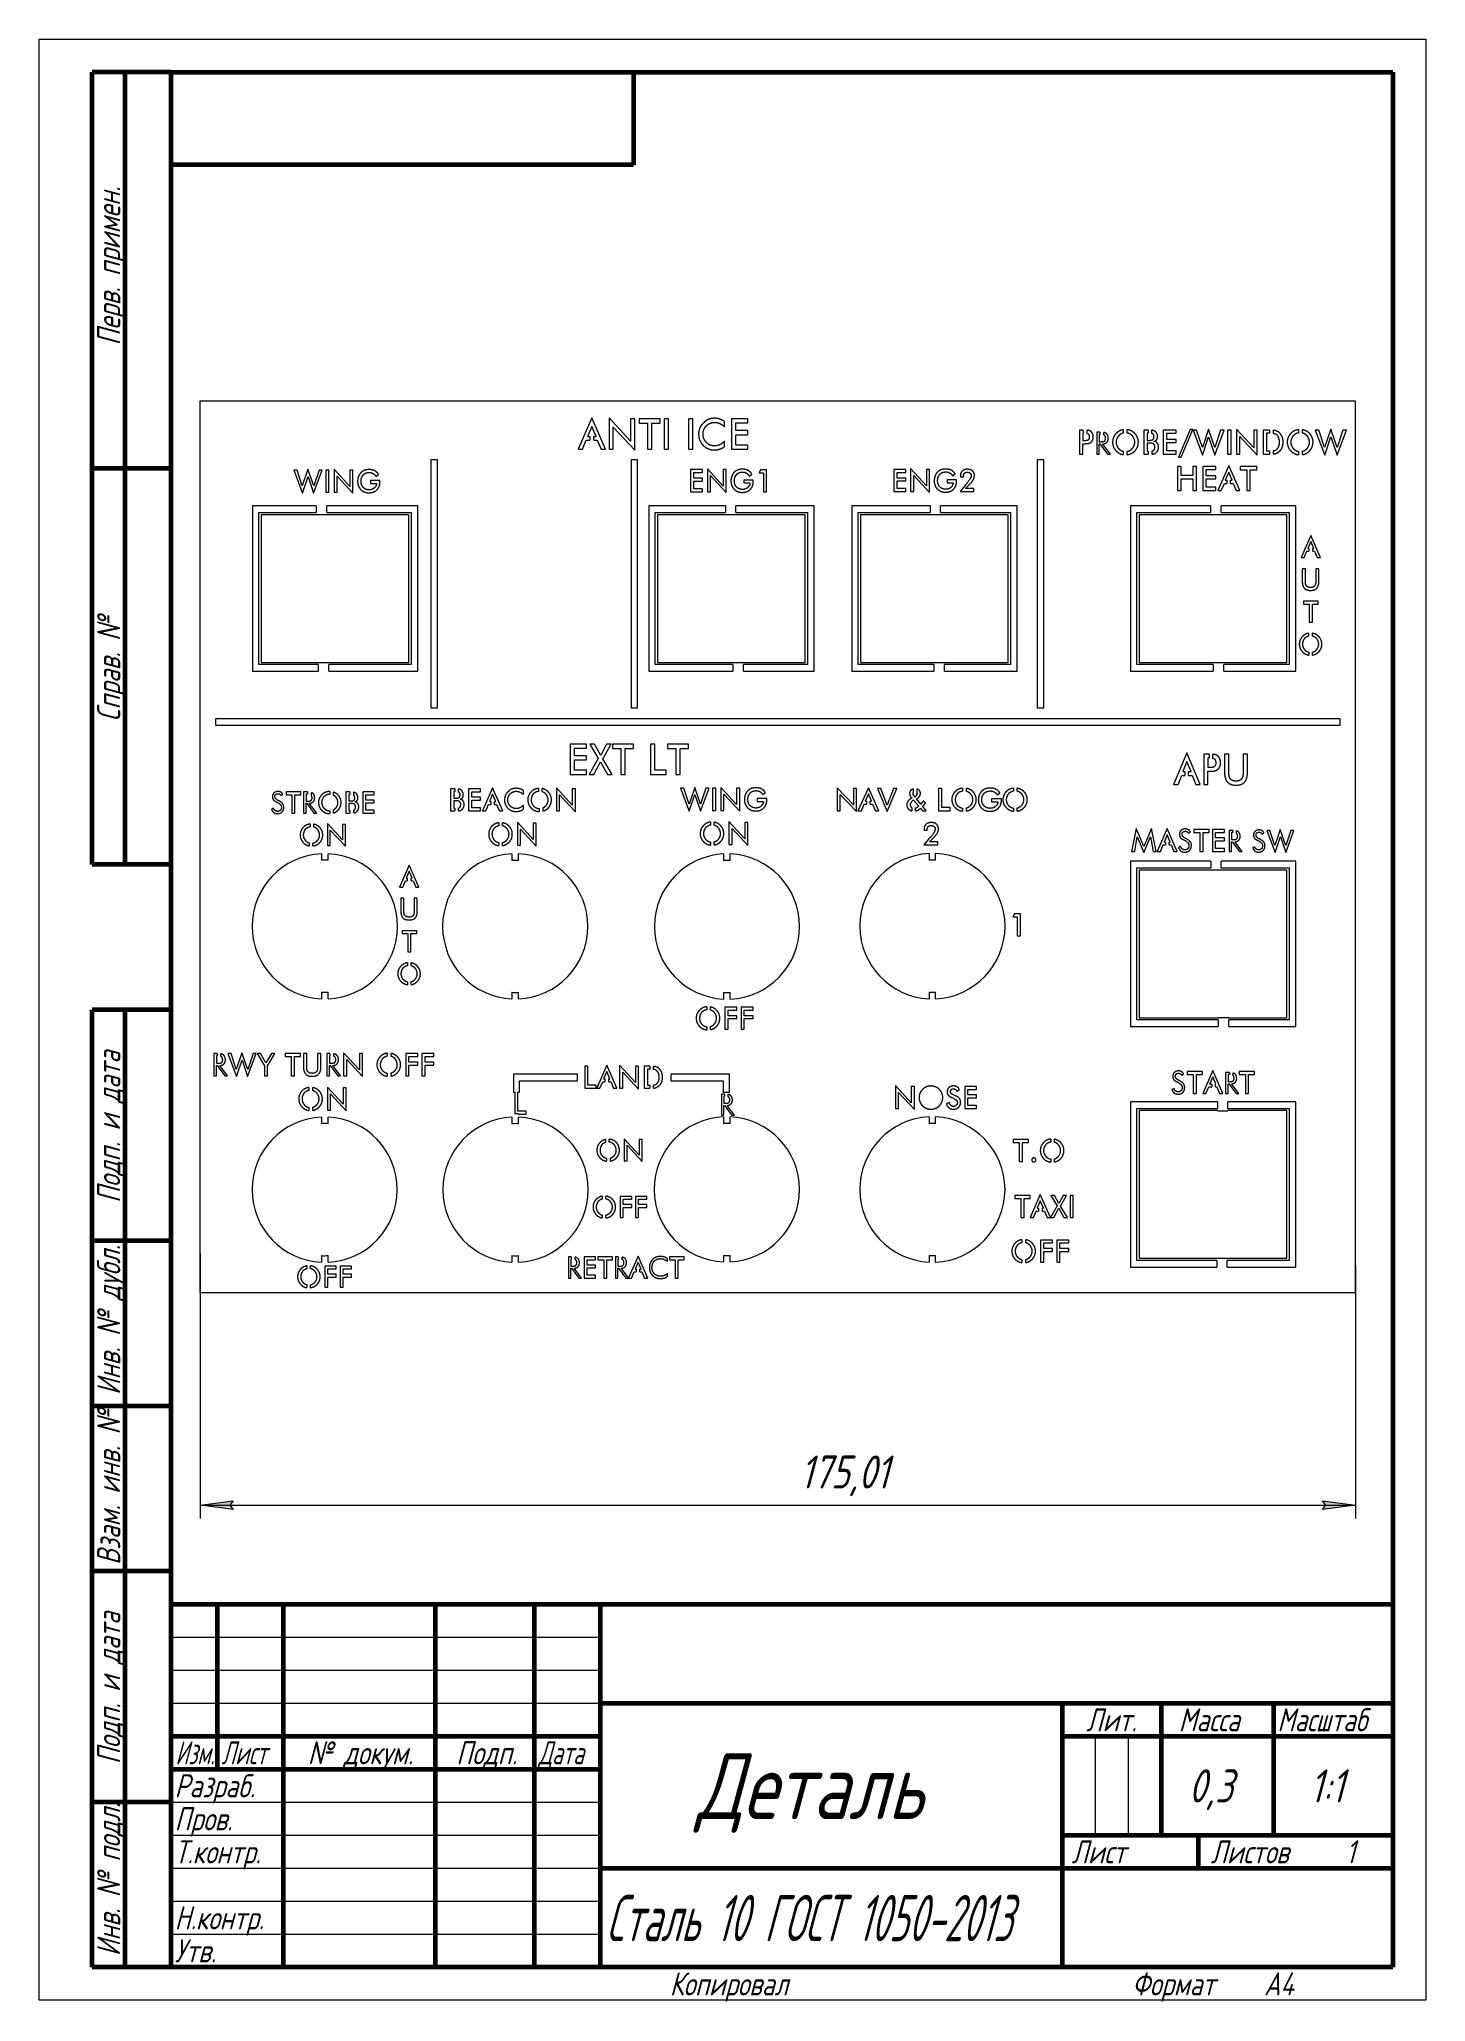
# Model space of a CAD drawing. Header units: millimetres. Extents: x 0 to 210, y 0 to 297.
import ezdxf

# ---------------------------------------------------------------- set-up
doc = ezdxf.new("R2010")
doc.units = ezdxf.units.MM
for name, pattern in [('K5LT_BASIC', [0]), ('K5LT_THIN', [0]), ('K5LT_THIN_INCLUDED_TO_HATCHING', [0])]:
    doc.linetypes.add(name, pattern=pattern)
doc.layers.add('Системный слой', color=7, linetype='Continuous')
doc.layers.add('Системный слой (1)', color=7, linetype='Continuous', true_color=0x6c6c6c)
doc.styles.add('KDIMTEXTSTYLE', font='GOST_AU.SHX', dxfattribs={"width": 0.96, "oblique": 15, "height": 5})
doc.styles.add('KTEXTSTYLE', font='GOST_AU.SHX', dxfattribs={"width": 0.96, "height": 5})
doc.dimstyles.new('KDIMSTYLE (1.00)', dxfattribs={"dimtxt": 5, "dimasz": 1, "dimexe": 2, "dimexo": 0, "dimgap": 1, "dimtad": 1, "dimtxsty": 'KDIMTEXTSTYLE', "dimsah": 1, "dimcen": 0, "dimdle": 1, "dimadec": 0, "dimazin": 0, "dimtfac": 0.667, "dimtmove": 0, "dimatfit": 3, "dimfxl": 1, "dimtvp": 1, "dimtolj": 1, "dimtzin": 0, "dimarcsym": 0})

# ---------------------------------------------------------------- blocks, each defined once
blk = doc.blocks.new('D0')
at = {"layer": 'Системный слой (1)'}
for points in [[(24.35, 74.98), (29.35, 75.64), (28.85, 74.98), (29.35, 74.32)], [(194.35, 74.32), (199.35, 74.98), (194.35, 75.64), (194.85, 74.98)]]:
    blk.add_hatch(color=7, dxfattribs=at).paths.add_polyline_path(points)
at = {"layer": 'Системный слой (1)', "color": 7, "linetype": 'K5LT_THIN', "lineweight": 18}
for p, q in [((24.35, 113.11), (24.35, 72.98)), ((199.35, 111.27), (199.35, 72.98)), ((24.35, 74.98), (29.35, 75.64)), ((29.35, 74.32), (24.35, 74.98)), ((29.35, 75.64), (28.85, 74.98)), ((28.85, 74.98), (29.35, 74.32)), ((194.85, 74.98), (194.35, 75.64)), ((194.35, 75.64), (199.35, 74.98)), ((199.35, 74.98), (194.35, 74.32)), ((194.35, 74.32), (194.85, 74.98))]:
    blk.add_line(p, q, dxfattribs=at)
blk.add_wipeout([(115.23, 75.98), (115.23, 83.11), (130.82, 83.11), (130.82, 75.98)]).dxf.layer = 'Системный слой (1)'
blk.add_line((24.35, 74.98), (199.35, 74.98), dxfattribs=at)
at = {"layer": 'Системный слой (1)', "color": 7, "insert": (115.23, 82.51), "char_height": 5, "attachment_point": 1, "style": 'KTEXTSTYLE'}
blk.add_mtext('\\H3.5;\\W0.965;\\Q15;\\Q15;\\H5.00;175,01', dxfattribs=at)
blk = doc.blocks.new('KDIMARROW_01')
at = {"layer": 'Системный слой'}
blk.add_hatch(color=0, dxfattribs=at).paths.add_polyline_path([(-5, -0.66), (0, 0), (-5, 0.66), (-4.5, 0)])
at = {"layer": 'Системный слой', "color": 0, "linetype": 'K5LT_THIN', "lineweight": 18}
for p, q in [((-4.5, 0), (-5, 0.66)), ((-5, 0.66), (0, 0)), ((0, 0), (-5, -0.66)), ((-5, -0.66), (-4.5, 0))]:
    blk.add_line(p, q, dxfattribs=at)
at = {"layer": 'Системный слой (1)', "color": 0, "linetype": 'K5LT_THIN', "lineweight": 18}
blk.add_line((0, 0), (-1, 0), dxfattribs=at)
blk = doc.blocks.new('U0')
at = {"color": 7, "linetype": 'K5LT_THIN', "lineweight": 18}
for p, q in [((0, 0), (0, 297)), ((0, 297), (210, 297)), ((210, 297), (210, 0)), ((20, 55), (85, 55)), ((20, 50), (85, 50)), ((20, 45), (85, 45)), ((159.96, 25), (159.96, 40)), ((164.98, 25), (164.98, 40)), ((20, 30), (85, 30)), ((20, 25), (85, 25)), ((20, 20), (85, 20)), ((20, 15), (85, 15)), ((20, 10), (85, 10)), ((210, 0), (0, 0))]:
    blk.add_line(p, q, dxfattribs=at)
at = {"color": 150, "linetype": 'K5LT_BASIC', "lineweight": 60, "true_color": 0x0080ff}
for p, q in [((8, 172), (8, 292)), ((20, 292), (8, 292)), ((13, 172), (13, 292)), ((20, 5), (20, 292)), ((20, 292), (205, 292)), ((90, 292), (90, 278)), ((205, 292), (205, 5)), ((90, 278), (20, 278)), ((20, 232), (8, 232)), ((20, 172), (8, 172)), ((8, 5), (8, 150)), ((20, 150), (8, 150)), ((13, 5), (13, 150)), ((20, 115), (8, 115)), ((20, 90), (8, 90)), ((20, 65), (8, 65)), ((20, 60), (205, 60)), ((20, 5), (20, 60)), ((27, 35), (27, 60)), ((37, 5), (37, 60)), ((60, 5), (60, 60)), ((75, 5), (75, 60)), ((85, 5), (85, 60)), ((85, 45), (205, 45)), ((155, 5), (155, 45)), ((170, 25), (170, 45)), ((187, 25), (187, 45)), ((20, 40), (85, 40)), ((155, 40), (170, 40)), ((170, 40), (205, 40)), ((20, 35), (85, 35)), ((20, 30), (8, 30)), ((155, 25), (205, 25)), ((175.57, 20), (175.57, 25)), ((85, 20), (155, 20)), ((155, 20), (205, 20)), ((20, 5), (8, 5)), ((205, 5), (20, 5))]:
    blk.add_line(p, q, dxfattribs=at)
at = {"color": 7, "char_height": 3.5, "attachment_point": 1, "rotation": 90, "style": 'KTEXTSTYLE'}
for s, insert in [('\\H3.5;\\W0.965;\\Q15;\\Q15;Перв. примен.', (8.77, 250.61)), ('\\H3.5;\\W0.965;\\Q15;\\Q15;Справ. №', (8.77, 193.68)), ('\\H3.5;\\W0.965;\\Q15;\\Q15;Подп. и дата', (8.77, 120.75)), ('\\H3.5;\\W0.965;\\Q15;\\Q15;Инв. № дубл.', (8.77, 91.67)), ('\\H3.5;\\W0.965;\\Q15;\\Q15;Взам. инв. №', (8.77, 65.94)), ('\\H3.5;\\W0.965;\\Q15;\\Q15;Подп. и дата', (8.77, 35.75)), ('\\H3.5;\\W0.965;\\Q15;\\Q15;Инв. № подл.', (8.77, 6.67))]:
    blk.add_mtext(s, dxfattribs=dict(at, insert=insert))
at = {"color": 7, "attachment_point": 1, "style": 'KTEXTSTYLE'}
for s, insert, char_height in [('\\H3.5;\\W0.965;\\Q15;\\Q15;Лит.', (158.56, 44.23), 3.5), ('\\H3.5;\\W0.965;\\Q15;\\Q15;Масса', (172.58, 44.23), 3.5), ('\\H3.5;\\W0.965;\\Q15;\\Q15;\\W0.941;Масштаб', (187.52, 44.23), 3.5), ('\\H3.5;\\W0.965;\\Q15;\\Q15;\\W0.797;Изм.', (20.61, 39.23), 3.5), ('\\H3.5;\\W0.965;\\Q15;\\Q15;\\W0.807;Лист', (27.6, 39.23), 3.5), ('\\H3.5;\\W0.965;\\Q15;\\Q15;№ докум.', (40.67, 39.23), 3.5), ('\\H3.5;\\W0.965;\\Q15;\\Q15;Подп.', (63.15, 39.23), 3.5), ('\\H3.5;\\W0.965;\\Q15;\\Q15;\\W0.807;Дата', (75.6, 39.23), 3.5), ('\\H3.5;\\W0.965;\\Q15;\\Q15;\\H10.00;Деталь', (99.53, 37.43), 10), ('\\H3.5;\\W0.965;\\Q15;\\Q15;Разраб.', (20.5, 34.23), 3.5), ('\\H3.5;\\W0.965;\\Q15;\\Q15;\\H5.00;0,3', (174.08, 34.97), 5), ('\\H3.5;\\W0.965;\\Q15;\\Q15;\\H5.00;{\\c16711680;1:1}', (192.44, 34.97), 5), ('\\H3.5;\\W0.965;\\Q15;\\Q15;Пров.', (20.5, 29.23), 3.5), ('\\H3.5;\\W0.965;\\Q15;\\Q15;Т.контр.', (20.5, 24.23), 3.5), ('\\H3.5;\\W0.965;\\Q15;\\Q15;Лист', (156.36, 24.23), 3.5), ('\\H3.5;\\W0.965;\\Q15;\\Q15;Листов', (177.41, 24.23), 3.5), ('\\H3.5;\\W0.965;\\Q15;\\Q15;1', (197.91, 24.23), 3.5), ('\\H3.5;\\W0.965;\\Q15;\\Q15;\\W0.708;\\H7.00;Сталь 10 ГОСТ 1050-2013', (85.84, 15.95), 7), ('\\H3.5;\\W0.965;\\Q15;\\Q15;Н.контр.', (20.5, 14.23), 3.5), ('\\H3.5;\\W0.965;\\Q15;\\Q15;Утв.', (20.5, 9.23), 3.5), ('\\H3.5;\\W0.965;\\Q15;\\Q15;Копировал', (95.5, 4.23), 3.5), ('\\H3.5;\\W0.965;\\Q15;\\Q15;Формат', (165.5, 4.23), 3.5), ('\\H3.5;\\W0.965;\\Q15;\\Q15;A4', (185.5, 4.23), 3.5)]:
    blk.add_mtext(s, dxfattribs=dict(at, insert=insert, char_height=char_height))

msp = doc.modelspace()

# ---------------------------------------------------------------- linework, layer by layer
at = {"layer": 'Системный слой (1)', "color": 7, "linetype": 'K5LT_THIN_INCLUDED_TO_HATCHING', "lineweight": 18}
for p, q in [((24.347, 242.19), (24.347, 107.211)), ((199.354, 242.19), (24.347, 242.19)), ((199.354, 107.211), (199.354, 242.19)), ((83.681, 239.669), (81.6, 234.915)), ((83.681, 238.372), (83.037, 236.858)), ((85.77, 234.915), (83.681, 239.669)), ((84.327, 236.858), (83.681, 238.372)), ((89.568, 236.112), (86.313, 239.669)), ((86.313, 239.669), (86.313, 234.915)), ((86.943, 234.915), (86.943, 238.258)), ((86.943, 238.258), (90.199, 234.742)), ((89.568, 239.489), (89.568, 236.112)), ((90.199, 239.489), (89.568, 239.489)), ((90.199, 234.742), (90.199, 239.489)), ((94.032, 239.489), (90.857, 239.489)), ((90.857, 239.489), (90.857, 238.861)), ((90.857, 238.861), (92.117, 238.861)), ((92.117, 238.861), (92.117, 234.915)), ((92.779, 238.861), (94.032, 238.861)), ((92.779, 234.915), (92.779, 238.861)), ((94.032, 238.861), (94.032, 239.489)), ((94.653, 239.489), (94.653, 234.915)), ((95.309, 239.489), (94.653, 239.489)), ((95.309, 234.915), (95.309, 239.489)), ((98.357, 239.489), (98.357, 234.915)), ((99.014, 239.489), (98.357, 239.489)), ((99.014, 234.915), (99.014, 239.489)), ((103.809, 238.302), (103.809, 239.085)), ((107.308, 239.489), (104.833, 239.489)), ((104.833, 239.489), (104.833, 234.915)), ((105.49, 237.731), (105.49, 238.882)), ((105.49, 238.882), (107.308, 238.882)), ((107.308, 238.882), (107.308, 239.489)), ((158.118, 237.81), (157.535, 237.81)), ((157.535, 237.81), (157.535, 234.151)), ((158.118, 237.81), (158.118, 237.323)), ((158.697, 237.281), (158.697, 237.798)), ((164.174, 237.861), (164.174, 237.357)), ((164.752, 237.378), (164.752, 237.877)), ((167.939, 237.81), (167.277, 237.81)), ((167.277, 237.81), (167.277, 234.151)), ((167.939, 237.81), (167.939, 237.345)), ((168.518, 237.298), (168.518, 237.79)), ((172.219, 237.81), (170.24, 237.81)), ((170.24, 237.81), (170.24, 234.151)), ((172.219, 237.323), (172.219, 237.81)), ((174.324, 237.891), (172.564, 233.689)), ((172.976, 233.689), (174.742, 237.891)), ((174.742, 237.891), (174.324, 237.891)), ((174.753, 237.81), (176.185, 234.013)), ((175.297, 237.81), (174.753, 237.81)), ((176.163, 235.193), (175.297, 237.81)), ((177.104, 237.954), (176.163, 235.193)), ((178.055, 235.193), (177.104, 237.954)), ((178.038, 234.013), (179.471, 237.81)), ((178.926, 237.81), (178.055, 235.193)), ((179.471, 237.81), (178.926, 237.81)), ((179.983, 237.81), (179.983, 234.151)), ((180.508, 237.81), (179.983, 237.81)), ((180.508, 234.151), (180.508, 237.81)), ((183.956, 235.108), (181.353, 237.954)), ((181.353, 237.954), (181.353, 234.151)), ((184.462, 237.81), (183.956, 237.81)), ((183.956, 237.81), (183.956, 235.108)), ((184.462, 234.013), (184.462, 237.81)), ((185.374, 237.81), (185.374, 234.151)), ((186.108, 237.81), (185.374, 237.81)), ((186.337, 237.808), (186.337, 237.317)), ((190.746, 237.878), (190.746, 237.38)), ((191.324, 237.354), (191.324, 237.86)), ((193.274, 237.81), (194.706, 234.013)), ((193.818, 237.81), (193.274, 237.81)), ((194.683, 235.193), (193.818, 237.81)), ((195.625, 237.954), (194.683, 235.193)), ((196.576, 235.193), (195.625, 237.954)), ((196.559, 234.013), (197.992, 237.81)), ((197.447, 237.81), (196.576, 235.193)), ((197.992, 237.81), (197.447, 237.81)), ((81.6, 234.915), (82.279, 234.915)), ((82.279, 234.915), (82.857, 236.281)), ((82.857, 236.281), (83.405, 236.281)), ((83.037, 236.858), (83.405, 236.858)), ((83.405, 236.858), (83.405, 236.281)), ((83.983, 236.858), (84.327, 236.858)), ((83.983, 236.281), (83.983, 236.858)), ((83.983, 236.281), (84.512, 236.281)), ((84.512, 236.281), (85.09, 234.915)), ((85.09, 234.915), (85.77, 234.915)), ((86.313, 234.915), (86.943, 234.915)), ((92.117, 234.915), (92.779, 234.915)), ((94.653, 234.915), (95.309, 234.915)), ((98.357, 234.915), (99.014, 234.915)), ((103.809, 235.315), (103.809, 236.113)), ((104.833, 234.915), (107.308, 234.915)), ((107.308, 237.731), (105.49, 237.731)), ((105.49, 235.533), (105.49, 237.112)), ((105.49, 237.112), (107.308, 237.112)), ((107.308, 235.533), (105.49, 235.533)), ((107.308, 237.112), (107.308, 237.731)), ((107.308, 234.915), (107.308, 235.533)), ((158.118, 237.323), (158.049, 237.323)), ((158.049, 237.323), (158.049, 236.233)), ((158.049, 236.233), (158.213, 236.233)), ((158.049, 235.749), (158.332, 235.749)), ((158.049, 234.151), (158.049, 235.749)), ((160.16, 237.505), (160.16, 234.151)), ((160.659, 237.505), (160.16, 237.505)), ((160.659, 237.156), (160.549, 237.156)), ((160.549, 237.156), (160.549, 236.041)), ((160.549, 236.041), (160.801, 236.041)), ((160.549, 234.151), (160.549, 235.706)), ((160.549, 235.706), (160.657, 235.706)), ((160.657, 235.706), (161.804, 234.151)), ((160.659, 237.505), (160.659, 237.156)), ((162.235, 234.151), (161.062, 235.706)), ((161.237, 237.089), (161.237, 237.46)), ((167.791, 237.345), (167.791, 236.25)), ((167.939, 237.345), (167.791, 237.345)), ((167.791, 236.25), (168.068, 236.25)), ((168.192, 235.819), (167.791, 235.819)), ((167.791, 235.819), (167.791, 234.62)), ((170.765, 237.323), (172.219, 237.323)), ((170.765, 236.403), (170.765, 237.323)), ((172.219, 236.403), (170.765, 236.403)), ((170.765, 235.91), (172.219, 235.91)), ((170.765, 234.644), (170.765, 235.91)), ((172.219, 235.91), (172.219, 236.403)), ((176.185, 234.013), (177.109, 236.765)), ((177.109, 236.765), (178.038, 234.013)), ((181.859, 234.151), (181.859, 236.826)), ((181.859, 236.826), (184.462, 234.013)), ((186.123, 237.319), (185.903, 237.319)), ((185.903, 237.319), (185.903, 234.648)), ((186.915, 237.279), (186.915, 237.777)), ((194.706, 234.013), (195.63, 236.765)), ((195.63, 236.765), (196.559, 234.013)), ((40.704, 231.887), (39.842, 229.356)), ((41.576, 229.356), (40.704, 231.887)), ((44.65, 231.887), (44.65, 228.4)), ((47.038, 229.278), (44.65, 231.887)), ((60.303, 233.308), (59.306, 233.308)), ((59.306, 233.308), (59.306, 195.718)), ((60.303, 195.718), (60.303, 233.308)), ((90.633, 233.308), (89.635, 233.308)), ((89.635, 233.308), (89.635, 195.718)), ((90.633, 195.718), (90.633, 233.308)), ((103.581, 229.337), (101.193, 231.945)), ((101.193, 231.945), (101.193, 228.459)), ((129.436, 231.839), (129.436, 228.484)), ((131.25, 231.839), (129.436, 231.839)), ((131.25, 231.395), (131.25, 231.839)), ((134.369, 229.362), (131.981, 231.97)), ((131.981, 231.97), (131.981, 228.484)), ((134.832, 231.839), (134.369, 231.839)), ((134.369, 231.839), (134.369, 229.362)), ((134.832, 228.357), (134.832, 231.839)), ((151.158, 233.308), (151.158, 195.718)), ((152.155, 233.308), (151.158, 233.308)), ((152.155, 195.718), (152.155, 233.308)), ((157.535, 234.151), (158.049, 234.151)), ((160.16, 234.151), (160.549, 234.151)), ((161.804, 234.151), (162.235, 234.151)), ((164.174, 234.594), (164.174, 234.085)), ((164.752, 234.069), (164.752, 234.572)), ((167.277, 234.151), (167.978, 234.151)), ((167.791, 234.62), (167.978, 234.62)), ((167.978, 234.62), (167.978, 234.151)), ((168.556, 234.169), (168.556, 234.648)), ((170.24, 234.151), (172.219, 234.151)), ((172.219, 234.644), (170.765, 234.644)), ((172.219, 234.151), (172.219, 234.644)), ((172.944, 232.306), (172.419, 232.306)), ((172.419, 232.306), (172.419, 228.646)), ((172.564, 233.689), (172.976, 233.689)), ((172.944, 230.936), (172.944, 232.306)), ((175.266, 232.306), (174.734, 232.306)), ((174.734, 232.306), (174.734, 230.936)), ((175.266, 228.646), (175.266, 232.306)), ((176.229, 232.306), (176.229, 228.646)), ((178.208, 232.306), (176.229, 232.306)), ((178.208, 231.819), (178.208, 232.306)), ((180.157, 232.45), (178.491, 228.646)), ((179.983, 234.151), (180.508, 234.151)), ((181.827, 228.646), (180.157, 232.45)), ((181.353, 234.151), (181.859, 234.151)), ((181.878, 232.306), (181.878, 231.802)), ((184.416, 232.306), (181.878, 232.306)), ((184.416, 231.802), (184.416, 232.306)), ((185.374, 234.151), (186.261, 234.151)), ((185.903, 234.648), (186.123, 234.648)), ((186.337, 234.65), (186.337, 234.151)), ((186.915, 234.18), (186.915, 234.685)), ((190.746, 234.571), (190.746, 234.068)), ((191.324, 234.086), (191.324, 234.596)), ((39.048, 231.755), (38.549, 231.755)), ((38.549, 231.755), (39.862, 228.273)), ((39.842, 229.356), (39.048, 231.755)), ((39.862, 228.273), (40.709, 230.797)), ((40.709, 230.797), (41.56, 228.273)), ((41.56, 228.273), (42.873, 231.755)), ((42.374, 231.755), (41.576, 229.356)), ((42.873, 231.755), (42.374, 231.755)), ((43.862, 231.755), (43.382, 231.755)), ((43.382, 231.755), (43.382, 228.4)), ((43.862, 228.4), (43.862, 231.755)), ((45.114, 230.853), (47.502, 228.273)), ((45.114, 228.4), (45.114, 230.853)), ((47.038, 231.755), (47.038, 229.278)), ((47.502, 231.755), (47.038, 231.755)), ((47.502, 228.273), (47.502, 231.755)), ((50.167, 230.176), (50.167, 229.738)), ((51.607, 230.176), (50.167, 230.176)), ((50.167, 229.738), (51.099, 229.738)), ((51.003, 230.794), (51.388, 231.092)), ((51.607, 230.023), (51.607, 230.176)), ((100.462, 231.814), (98.648, 231.814)), ((98.648, 231.814), (98.648, 228.459)), ((99.128, 230.525), (99.128, 231.37)), ((99.128, 231.37), (100.462, 231.37)), ((100.462, 230.525), (99.128, 230.525)), ((99.128, 230.072), (100.462, 230.072)), ((99.128, 228.912), (99.128, 230.072)), ((100.462, 228.912), (99.128, 228.912)), ((100.462, 231.37), (100.462, 231.814)), ((100.462, 230.072), (100.462, 230.525)), ((100.462, 228.459), (100.462, 228.912)), ((101.657, 228.459), (101.657, 230.912)), ((101.657, 230.912), (104.044, 228.332)), ((103.581, 231.814), (103.581, 229.337)), ((104.044, 231.814), (103.581, 231.814)), ((104.044, 228.332), (104.044, 231.814)), ((106.709, 230.235), (106.709, 229.797)), ((108.149, 230.235), (106.709, 230.235)), ((106.709, 229.797), (107.641, 229.797)), ((107.545, 230.853), (107.931, 231.15)), ((108.149, 230.082), (108.149, 230.235)), ((109.257, 231.782), (109.017, 231.353)), ((109.017, 231.353), (109.684, 231.353)), ((110.156, 231.782), (109.257, 231.782)), ((109.684, 231.353), (109.684, 228.459)), ((110.156, 228.459), (110.156, 231.782)), ((129.916, 231.395), (131.25, 231.395)), ((129.916, 230.55), (129.916, 231.395)), ((131.25, 230.55), (129.916, 230.55)), ((129.916, 228.937), (129.916, 230.097)), ((129.916, 230.097), (131.25, 230.097)), ((131.25, 228.937), (129.916, 228.937)), ((131.25, 230.097), (131.25, 230.55)), ((131.25, 228.484), (131.25, 228.937)), ((132.445, 228.484), (132.445, 230.937)), ((132.445, 230.937), (134.832, 228.357)), ((138.937, 230.26), (137.497, 230.26)), ((137.497, 230.26), (137.497, 229.822)), ((137.497, 229.822), (138.429, 229.822)), ((138.333, 230.878), (138.719, 231.175)), ((138.937, 230.107), (138.937, 230.26)), ((140.182, 229.378), (139.482, 228.484)), ((139.517, 230.717), (139.977, 230.717)), ((139.977, 230.717), (139.977, 230.802)), ((140.304, 228.946), (140.816, 229.49)), ((141.54, 228.946), (140.304, 228.946)), ((141.54, 228.484), (141.54, 228.946)), ((174.734, 230.936), (172.944, 230.936)), ((172.944, 230.433), (174.734, 230.433)), ((172.944, 228.646), (172.944, 230.433)), ((174.734, 230.433), (174.734, 228.646)), ((176.754, 230.898), (176.754, 231.819)), ((176.754, 231.819), (178.208, 231.819)), ((178.208, 230.898), (176.754, 230.898)), ((176.754, 230.405), (178.208, 230.405)), ((176.754, 229.139), (176.754, 230.405)), ((178.208, 229.139), (176.754, 229.139)), ((178.208, 230.405), (178.208, 230.898)), ((178.208, 228.646), (178.208, 229.139)), ((179.035, 228.646), (179.497, 229.738)), ((179.497, 229.738), (179.863, 229.738)), ((180.157, 231.412), (179.641, 230.2)), ((179.641, 230.2), (179.863, 230.2)), ((179.863, 230.2), (179.863, 229.738)), ((180.673, 230.2), (180.157, 231.412)), ((180.442, 230.2), (180.673, 230.2)), ((180.442, 229.738), (180.442, 230.2)), ((180.442, 229.738), (180.821, 229.738)), ((180.821, 229.738), (181.283, 228.646)), ((181.878, 231.802), (182.886, 231.802)), ((182.886, 231.802), (182.886, 228.646)), ((183.415, 228.646), (183.415, 231.802)), ((183.415, 231.802), (184.416, 231.802)), ((32.274, 226.326), (32.274, 201.281)), ((41.962, 226.326), (32.274, 226.326)), ((41.962, 226.326), (41.962, 225.326)), ((43.382, 228.4), (43.862, 228.4)), ((57.319, 226.326), (43.564, 226.326)), ((43.564, 225.326), (43.564, 226.326)), ((44.65, 228.4), (45.114, 228.4)), ((57.319, 201.281), (57.319, 226.326)), ((92.303, 226.326), (92.303, 201.281)), ((103.919, 226.326), (92.303, 226.326)), ((98.648, 228.459), (100.462, 228.459)), ((101.193, 228.459), (101.657, 228.459)), ((103.919, 226.326), (103.919, 225.326)), ((117.348, 226.326), (105.521, 226.326)), ((105.521, 225.326), (105.521, 226.326)), ((109.684, 228.459), (110.156, 228.459)), ((117.348, 201.281), (117.348, 226.326)), ((123.053, 226.326), (123.053, 201.281)), ((134.925, 226.326), (123.053, 226.326)), ((129.436, 228.484), (131.25, 228.484)), ((131.981, 228.484), (132.445, 228.484)), ((134.925, 226.326), (134.925, 225.326)), ((148.098, 226.326), (136.527, 226.326)), ((136.527, 225.326), (136.527, 226.326)), ((139.482, 228.484), (141.54, 228.484)), ((148.098, 201.281), (148.098, 226.326)), ((177.401, 226.326), (165.256, 226.326)), ((165.256, 226.326), (165.256, 201.281)), ((172.419, 228.646), (172.944, 228.646)), ((174.734, 228.646), (175.266, 228.646)), ((176.229, 228.646), (178.208, 228.646)), ((177.401, 226.326), (177.401, 225.326)), ((178.491, 228.646), (179.035, 228.646)), ((190.301, 226.326), (179.003, 226.326)), ((179.003, 225.326), (179.003, 226.326)), ((181.283, 228.646), (181.827, 228.646)), ((182.886, 228.646), (183.415, 228.646)), ((190.301, 201.281), (190.301, 226.326)), ((33.274, 202.281), (33.274, 225.326)), ((33.274, 225.326), (41.962, 225.326)), ((33.615, 224.985), (33.615, 202.622)), ((55.978, 224.985), (33.615, 224.985)), ((43.564, 225.326), (56.319, 225.326)), ((55.978, 202.622), (55.978, 224.985)), ((56.319, 225.326), (56.319, 202.281)), ((93.303, 225.326), (103.919, 225.326)), ((93.303, 202.281), (93.303, 225.326)), ((93.644, 224.985), (93.644, 202.622)), ((116.007, 224.985), (93.644, 224.985)), ((105.521, 225.326), (116.348, 225.326)), ((116.007, 202.622), (116.007, 224.985)), ((116.348, 225.326), (116.348, 202.281)), ((124.053, 202.281), (124.053, 225.326)), ((124.053, 225.326), (134.925, 225.326)), ((124.394, 224.985), (124.394, 202.622)), ((146.757, 224.985), (124.394, 224.985)), ((136.527, 225.326), (147.098, 225.326)), ((146.757, 202.622), (146.757, 224.985)), ((147.098, 225.326), (147.098, 202.281)), ((166.256, 225.326), (177.401, 225.326)), ((166.256, 202.281), (166.256, 225.326)), ((166.597, 224.985), (166.597, 202.622)), ((188.96, 224.985), (166.597, 224.985)), ((179.003, 225.326), (189.301, 225.326)), ((188.96, 202.622), (188.96, 224.985)), ((189.301, 225.326), (189.301, 202.281)), ((192.575, 221.845), (191.118, 218.518)), ((192.575, 220.937), (192.124, 219.876)), ((194.037, 218.518), (192.575, 221.845)), ((193.027, 219.876), (192.575, 220.937)), ((191.118, 218.518), (191.593, 218.518)), ((191.593, 218.518), (191.998, 219.472)), ((191.998, 219.472), (192.303, 219.472)), ((192.124, 219.876), (192.303, 219.876)), ((192.303, 219.876), (192.303, 219.472)), ((192.881, 219.876), (193.027, 219.876)), ((192.881, 219.472), (192.881, 219.876)), ((192.881, 219.472), (193.157, 219.472)), ((193.157, 219.472), (193.561, 218.518)), ((193.561, 218.518), (194.037, 218.518)), ((191.765, 216.811), (191.301, 216.811)), ((191.301, 216.811), (191.301, 214.83)), ((191.765, 214.83), (191.765, 216.811)), ((193.805, 216.811), (193.34, 216.811)), ((193.34, 216.811), (193.34, 214.83)), ((193.805, 214.83), (193.805, 216.811)), ((193.707, 211.902), (191.487, 211.902)), ((191.487, 211.902), (191.487, 211.462)), ((191.487, 211.462), (192.367, 211.462)), ((192.367, 211.462), (192.367, 208.7)), ((192.831, 208.7), (192.831, 211.462)), ((192.831, 211.462), (193.707, 211.462)), ((193.707, 211.462), (193.707, 211.902)), ((192.367, 208.7), (192.831, 208.7)), ((192.255, 207.037), (192.255, 206.595)), ((192.833, 206.601), (192.833, 207.042)), ((42.235, 202.281), (33.274, 202.281)), ((33.615, 202.622), (55.978, 202.622)), ((42.235, 202.281), (42.235, 201.281)), ((56.319, 202.281), (43.837, 202.281)), ((43.837, 201.281), (43.837, 202.281)), ((105.055, 202.281), (93.303, 202.281)), ((93.644, 202.622), (116.007, 202.622)), ((105.055, 202.281), (105.055, 201.281)), ((116.348, 202.281), (106.656, 202.281)), ((106.656, 201.281), (106.656, 202.281)), ((135.496, 202.281), (124.053, 202.281)), ((124.394, 202.622), (146.757, 202.622)), ((135.496, 202.281), (135.496, 201.281)), ((147.098, 202.281), (137.097, 202.281)), ((137.097, 201.281), (137.097, 202.281)), ((177.812, 202.281), (166.256, 202.281)), ((166.597, 202.622), (188.96, 202.622)), ((177.812, 202.281), (177.812, 201.281)), ((189.301, 202.281), (179.413, 202.281)), ((179.413, 201.281), (179.413, 202.281)), ((192.27, 204.177), (192.27, 203.732)), ((192.849, 203.732), (192.849, 204.179)), ((32.274, 201.281), (42.235, 201.281)), ((43.837, 201.281), (57.319, 201.281)), ((92.303, 201.281), (105.055, 201.281)), ((106.656, 201.281), (117.348, 201.281)), ((123.053, 201.281), (135.496, 201.281)), ((137.097, 201.281), (148.098, 201.281)), ((165.256, 201.281), (177.812, 201.281)), ((179.413, 201.281), (190.301, 201.281)), ((197.025, 194.089), (26.677, 194.089)), ((26.677, 194.089), (26.677, 193.092)), ((59.306, 195.718), (60.303, 195.718)), ((89.635, 195.718), (90.633, 195.718)), ((151.158, 195.718), (152.155, 195.718)), ((197.025, 193.092), (197.025, 194.089)), ((26.677, 193.092), (197.025, 193.092)), ((80.429, 190.236), (80.429, 185.662)), ((82.903, 190.236), (80.429, 190.236)), ((82.903, 189.629), (82.903, 190.236)), ((84.123, 190.236), (83.388, 190.236)), ((83.388, 190.236), (84.664, 188.088)), ((85.039, 188.546), (84.123, 190.236)), ((85.923, 190.236), (85.039, 188.546)), ((85.366, 188.041), (86.627, 190.236)), ((86.627, 190.236), (85.923, 190.236)), ((86.826, 190.236), (86.826, 189.608)), ((90.001, 190.236), (86.826, 190.236)), ((90.001, 189.608), (90.001, 190.236)), ((92.6, 190.236), (92.6, 185.662)), ((93.256, 190.236), (92.6, 190.236)), ((93.256, 186.291), (93.256, 190.236)), ((95.16, 190.236), (95.16, 189.608)), ((98.335, 190.236), (95.16, 190.236)), ((98.335, 189.608), (98.335, 190.236)), ((81.085, 189.629), (82.903, 189.629)), ((81.085, 188.477), (81.085, 189.629)), ((82.903, 188.477), (81.085, 188.477)), ((81.085, 187.859), (82.903, 187.859)), ((81.085, 186.28), (81.085, 187.859)), ((82.903, 187.859), (82.903, 188.477)), ((84.664, 188.088), (83.297, 185.662)), ((84, 185.662), (85.003, 187.58)), ((85.003, 187.58), (86.061, 185.662)), ((86.785, 185.662), (85.366, 188.041)), ((86.826, 189.608), (88.085, 189.608)), ((88.085, 189.608), (88.085, 185.662)), ((88.748, 185.662), (88.748, 189.608)), ((88.748, 189.608), (90.001, 189.608)), ((95.16, 189.608), (96.419, 189.608)), ((96.419, 189.608), (96.419, 185.662)), ((97.082, 185.662), (97.082, 189.608)), ((97.082, 189.608), (98.335, 189.608)), ((173.829, 188.904), (171.819, 184.15)), ((173.829, 187.606), (173.21, 186.093)), ((175.845, 184.15), (173.829, 188.904)), ((174.449, 186.093), (173.829, 187.606)), ((177.187, 188.724), (176.379, 188.724)), ((176.379, 188.724), (176.379, 184.15)), ((177.187, 188.116), (177.003, 188.116)), ((177.003, 188.116), (177.003, 186.751)), ((177.187, 188.724), (177.187, 188.116)), ((177.765, 188.067), (177.765, 188.71)), ((180.178, 188.724), (179.535, 188.724)), ((179.535, 188.724), (179.535, 185.894)), ((180.178, 185.894), (180.178, 188.724)), ((182.344, 188.724), (182.344, 185.894)), ((182.989, 188.724), (182.344, 188.724)), ((182.989, 185.894), (182.989, 188.724)), ((80.429, 185.662), (82.903, 185.662)), ((82.903, 186.28), (81.085, 186.28)), ((82.903, 185.662), (82.903, 186.28)), ((83.297, 185.662), (84, 185.662)), ((86.061, 185.662), (86.785, 185.662)), ((88.085, 185.662), (88.748, 185.662)), ((92.6, 185.662), (94.937, 185.662)), ((94.937, 186.291), (93.256, 186.291)), ((94.937, 185.662), (94.937, 186.291)), ((96.419, 185.662), (97.082, 185.662)), ((172.48, 184.15), (173.037, 185.515)), ((173.037, 185.515), (173.487, 185.515)), ((173.21, 186.093), (173.487, 186.093)), ((173.487, 186.093), (173.487, 185.515)), ((174.065, 186.093), (174.449, 186.093)), ((174.065, 185.515), (174.065, 186.093)), ((174.065, 185.515), (174.627, 185.515)), ((174.627, 185.515), (175.184, 184.15)), ((177.003, 186.751), (177.198, 186.751)), ((177.003, 186.146), (177.341, 186.146)), ((177.003, 184.15), (177.003, 186.146)), ((36.612, 182.458), (36.895, 182.618)), ((39.6, 183), (37.38, 183)), ((37.38, 183), (37.38, 182.559)), ((37.38, 182.559), (38.26, 182.559)), ((38.26, 182.559), (38.26, 179.797)), ((38.724, 179.797), (38.724, 182.559)), ((38.724, 182.559), (39.6, 182.559)), ((39.6, 182.559), (39.6, 183)), ((40.639, 183), (40.044, 183)), ((40.044, 183), (40.044, 179.797)), ((40.639, 182.665), (40.416, 182.665)), ((40.416, 182.665), (40.416, 181.603)), ((40.416, 181.603), (40.657, 181.603)), ((40.639, 183), (40.639, 182.665)), ((41.217, 182.495), (41.217, 182.912)), ((43.992, 183.069), (43.992, 182.638)), ((44.57, 182.502), (44.57, 182.977)), ((47.05, 183), (46.421, 183)), ((46.421, 183), (46.421, 179.797)), ((46.872, 182.591), (46.872, 181.636)), ((47.05, 182.591), (46.872, 182.591)), ((46.872, 181.636), (47.115, 181.636)), ((47.05, 183), (47.05, 182.591)), ((47.631, 182.963), (47.628, 182.963)), ((47.628, 182.501), (47.628, 182.963)), ((49.014, 183), (49.014, 179.797)), ((50.745, 183), (49.014, 183)), ((49.473, 182.574), (50.745, 182.574)), ((49.473, 181.768), (49.473, 182.574)), ((50.745, 181.768), (49.473, 181.768)), ((49.473, 180.229), (49.473, 181.336)), ((49.473, 181.336), (50.745, 181.336)), ((50.745, 182.574), (50.745, 183)), ((50.745, 181.336), (50.745, 181.768)), ((62.297, 183.477), (62.297, 180.122)), ((62.927, 183.477), (62.297, 183.477)), ((62.927, 183.049), (62.769, 183.049)), ((62.769, 183.049), (62.769, 182.048)), ((62.769, 182.048), (63.024, 182.048)), ((63.138, 181.652), (62.769, 181.652)), ((62.769, 181.652), (62.769, 180.551)), ((62.927, 183.477), (62.927, 183.049)), ((63.506, 182.983), (63.506, 183.449)), ((65.038, 183.477), (65.038, 180.122)), ((66.852, 183.477), (65.038, 183.477)), ((65.518, 183.032), (66.852, 183.032)), ((65.518, 182.188), (65.518, 183.032)), ((66.852, 182.188), (65.518, 182.188)), ((65.518, 180.575), (65.518, 181.735)), ((65.518, 181.735), (66.852, 181.735)), ((66.852, 183.032), (66.852, 183.477)), ((66.852, 181.735), (66.852, 182.188)), ((68.663, 183.608), (67.137, 180.122)), ((68.663, 182.657), (68.19, 181.546)), ((68.19, 181.546), (68.372, 181.546)), ((68.372, 181.546), (68.372, 181.123)), ((70.195, 180.122), (68.663, 183.608)), ((69.136, 181.546), (68.663, 182.657)), ((68.95, 181.546), (69.136, 181.546)), ((68.95, 181.123), (68.95, 181.546)), ((73.361, 182.605), (73.361, 183.179)), ((75.605, 183.542), (75.605, 183.086)), ((76.183, 183.036), (76.183, 183.507)), ((78.352, 183.608), (78.352, 180.122)), ((80.739, 181), (78.352, 183.608)), ((78.815, 182.574), (81.203, 179.995)), ((78.815, 180.122), (78.815, 182.574)), ((80.739, 183.477), (80.739, 181)), ((81.203, 183.477), (80.739, 183.477)), ((81.203, 179.995), (81.203, 183.477)), ((97.139, 183.567), (98.452, 180.085)), ((97.639, 183.567), (97.139, 183.567)), ((98.432, 181.168), (97.639, 183.567)), ((99.294, 183.698), (98.432, 181.168)), ((98.452, 180.085), (99.299, 182.609)), ((100.166, 181.168), (99.294, 183.698)), ((99.299, 182.609), (100.151, 180.085)), ((100.151, 180.085), (101.464, 183.567)), ((100.964, 183.567), (100.166, 181.168)), ((101.464, 183.567), (100.964, 183.567)), ((102.453, 183.567), (101.972, 183.567)), ((101.972, 183.567), (101.972, 180.212)), ((102.453, 180.212), (102.453, 183.567)), ((105.628, 181.09), (103.241, 183.698)), ((103.241, 183.698), (103.241, 180.212)), ((103.704, 182.664), (106.092, 180.085)), ((103.704, 180.212), (103.704, 182.664)), ((105.628, 183.567), (105.628, 181.09)), ((106.092, 183.567), (105.628, 183.567)), ((106.092, 180.085), (106.092, 183.567)), ((108.757, 181.988), (108.757, 181.55)), ((110.197, 181.988), (108.757, 181.988)), ((108.757, 181.55), (109.689, 181.55)), ((109.593, 182.606), (109.978, 182.903)), ((110.197, 181.834), (110.197, 181.988)), ((123.313, 181.042), (120.847, 183.65)), ((120.847, 183.65), (120.847, 180.164)), ((121.323, 180.164), (121.323, 182.617)), ((121.323, 182.617), (123.789, 180.037)), ((123.789, 183.519), (123.313, 183.519)), ((123.313, 183.519), (123.313, 181.042)), ((123.789, 180.037), (123.789, 183.519)), ((125.583, 183.65), (124.008, 180.164)), ((125.583, 182.699), (125.093, 181.589)), ((125.093, 181.589), (125.275, 181.589)), ((125.275, 181.589), (125.275, 181.165)), ((127.164, 180.164), (125.583, 183.65)), ((126.073, 181.589), (125.583, 182.699)), ((125.853, 181.589), (126.073, 181.589)), ((125.853, 181.165), (125.853, 181.589)), ((126.945, 183.519), (128.417, 180.037)), ((127.458, 183.519), (126.945, 183.519)), ((128.416, 181.024), (127.458, 183.519)), ((129.37, 183.519), (128.416, 181.024)), ((128.417, 180.037), (129.883, 183.519)), ((129.883, 183.519), (129.37, 183.519)), ((132.066, 182.186), (132.183, 182.089)), ((132.377, 183.468), (132.377, 182.973)), ((132.433, 181.762), (132.389, 181.741)), ((132.422, 182.45), (132.593, 182.257)), ((133.212, 180.859), (132.433, 181.762)), ((132.593, 182.257), (132.714, 182.335)), ((133.538, 181.143), (132.848, 181.941)), ((132.95, 182.946), (132.955, 182.946)), ((132.955, 182.946), (132.955, 183.46)), ((134.23, 181.346), (133.931, 181.65)), ((136.71, 183.519), (136.217, 183.519)), ((136.217, 183.519), (136.217, 180.164)), ((136.71, 180.626), (136.71, 183.519)), ((139.843, 183.581), (139.843, 183.123)), ((140.421, 183.095), (140.421, 183.561)), ((144.241, 181.94), (144.241, 181.502)), ((145.724, 181.94), (144.241, 181.94)), ((144.241, 181.502), (145.204, 181.502)), ((145.104, 182.558), (145.499, 182.855)), ((145.724, 181.787), (145.724, 181.94)), ((147.545, 183.577), (147.545, 183.118)), ((148.123, 183.103), (148.123, 183.567)), ((171.819, 184.15), (172.48, 184.15)), ((175.184, 184.15), (175.845, 184.15)), ((176.379, 184.15), (177.003, 184.15)), ((35.49, 180.54), (35.177, 180.384)), ((38.26, 179.797), (38.724, 179.797)), ((40.044, 179.797), (40.416, 179.797)), ((40.416, 181.283), (40.519, 181.283)), ((40.416, 179.797), (40.416, 181.283)), ((40.519, 181.283), (41.613, 179.797)), ((42.025, 179.797), (40.905, 181.283)), ((41.613, 179.797), (42.025, 179.797)), ((43.992, 180.151), (43.992, 179.715)), ((44.57, 179.808), (44.57, 180.289)), ((46.421, 179.797), (47.05, 179.797)), ((46.872, 181.258), (46.872, 180.208)), ((47.223, 181.258), (46.872, 181.258)), ((46.872, 180.208), (47.05, 180.208)), ((47.05, 180.208), (47.05, 179.797)), ((47.628, 179.823), (47.628, 180.254)), ((49.014, 179.797), (50.745, 179.797)), ((50.745, 180.229), (49.473, 180.229)), ((50.745, 179.797), (50.745, 180.229)), ((62.297, 180.122), (62.927, 180.122)), ((62.769, 180.551), (62.927, 180.551)), ((62.927, 180.551), (62.927, 180.122)), ((63.506, 180.143), (63.506, 180.584)), ((65.038, 180.122), (66.852, 180.122)), ((66.852, 180.575), (65.518, 180.575)), ((66.852, 180.122), (66.852, 180.575)), ((67.137, 180.122), (67.634, 180.122)), ((67.634, 180.122), (68.058, 181.123)), ((68.058, 181.123), (68.372, 181.123)), ((68.95, 181.123), (69.272, 181.123)), ((69.272, 181.123), (69.696, 180.122)), ((69.584, 178.34), (69.584, 177.879)), ((69.696, 180.122), (70.195, 180.122)), ((70.162, 177.874), (70.162, 178.337)), ((74.817, 175.81), (72.429, 178.418)), ((72.429, 178.418), (72.429, 174.932)), ((73.361, 180.416), (73.361, 181.001)), ((75.732, 180.493), (75.732, 180.036)), ((76.31, 180.112), (76.31, 180.605)), ((78.352, 180.122), (78.815, 180.122)), ((101.643, 178.434), (101.643, 177.974)), ((101.972, 180.212), (102.453, 180.212)), ((102.221, 177.958), (102.221, 178.423)), ((103.241, 180.212), (103.704, 180.212)), ((106.852, 175.9), (104.464, 178.509)), ((104.464, 178.509), (104.464, 175.023)), ((107.315, 178.377), (106.852, 178.377)), ((106.852, 178.377), (106.852, 175.9)), ((107.315, 174.896), (107.315, 178.377)), ((120.847, 180.164), (121.323, 180.164)), ((124.008, 180.164), (124.519, 180.164)), ((124.519, 180.164), (124.957, 181.165)), ((124.957, 181.165), (125.275, 181.165)), ((125.853, 181.165), (126.213, 181.165)), ((126.213, 181.165), (126.651, 180.164)), ((126.651, 180.164), (127.164, 180.164)), ((132.156, 180.616), (132.156, 180.137)), ((132.734, 180.131), (132.734, 180.575)), ((133.478, 180.544), (133.784, 180.164)), ((133.784, 180.164), (134.339, 180.164)), ((134.339, 180.164), (133.8, 180.833)), ((136.217, 180.164), (137.984, 180.164)), ((137.984, 180.626), (136.71, 180.626)), ((137.984, 180.164), (137.984, 180.626)), ((139.843, 180.552), (139.843, 180.09)), ((140.421, 180.11), (140.421, 180.581)), ((147.545, 180.558), (147.545, 180.094)), ((148.123, 180.104), (148.123, 180.573)), ((41.027, 178.149), (41.027, 177.713)), ((41.605, 177.671), (41.605, 178.12)), ((43.643, 178.216), (43.643, 174.888)), ((45.922, 175.726), (43.643, 178.216)), ((44.085, 177.229), (46.365, 174.767)), ((44.085, 174.888), (44.085, 177.229)), ((46.365, 178.091), (45.922, 178.091)), ((45.922, 178.091), (45.922, 175.726)), ((46.365, 174.767), (46.365, 178.091)), ((72.893, 174.932), (72.893, 177.385)), ((72.893, 177.385), (75.28, 174.805)), ((75.28, 178.287), (74.817, 178.287)), ((74.817, 178.287), (74.817, 175.81)), ((75.28, 174.805), (75.28, 178.287)), ((101.643, 175.417), (101.643, 174.953)), ((102.221, 174.964), (102.221, 175.434)), ((104.928, 177.475), (107.315, 174.896)), ((104.928, 175.023), (104.928, 177.475)), ((134.691, 175.863), (133.973, 174.975)), ((134.01, 177.208), (134.48, 177.208)), ((134.48, 177.208), (134.48, 177.292)), ((134.819, 175.436), (135.28, 175.898)), ((136.098, 175.436), (134.819, 175.436)), ((136.098, 174.975), (136.098, 175.436)), ((166.147, 177.458), (165.455, 173.972)), ((165.919, 173.972), (166.308, 176.19)), ((167.305, 174.758), (166.147, 177.458)), ((166.308, 176.19), (167.305, 173.845)), ((168.463, 177.458), (167.305, 174.758)), ((167.305, 173.845), (168.297, 176.19)), ((168.297, 176.19), (168.691, 173.972)), ((169.155, 173.972), (168.463, 177.458)), ((170.83, 177.458), (169.304, 173.972)), ((170.83, 176.507), (170.358, 175.396)), ((170.358, 175.396), (170.57, 175.396)), ((170.57, 175.396), (170.57, 174.973)), ((172.362, 173.972), (170.83, 177.458)), ((171.304, 175.396), (170.83, 176.507)), ((171.149, 175.396), (171.304, 175.396)), ((171.149, 174.973), (171.149, 175.396)), ((174.054, 176.762), (174.349, 176.929)), ((177.208, 177.327), (174.881, 177.327)), ((174.881, 177.327), (174.881, 176.865)), ((174.881, 176.865), (175.804, 176.865)), ((175.804, 176.865), (175.804, 173.972)), ((176.289, 176.865), (177.208, 176.865)), ((176.289, 173.972), (176.289, 176.865)), ((177.208, 176.865), (177.208, 177.327)), ((179.494, 177.327), (177.68, 177.327)), ((177.68, 177.327), (177.68, 173.972)), ((178.161, 176.882), (179.494, 176.882)), ((178.161, 176.038), (178.161, 176.882)), ((179.494, 176.038), (178.161, 176.038)), ((178.161, 174.425), (178.161, 175.585)), ((178.161, 175.585), (179.494, 175.585)), ((179.494, 176.882), (179.494, 177.327)), ((179.494, 175.585), (179.494, 176.038)), ((180.221, 177.174), (180.221, 173.972)), ((180.759, 177.174), (180.221, 177.174)), ((180.759, 176.84), (180.594, 176.84)), ((180.594, 176.84), (180.594, 175.777)), ((180.594, 175.777), (180.834, 175.777)), ((180.594, 175.458), (180.697, 175.458)), ((180.594, 173.972), (180.594, 175.458)), ((180.697, 175.458), (181.79, 173.972)), ((180.759, 177.174), (180.759, 176.84)), ((182.202, 173.972), (181.083, 175.458)), ((181.338, 176.725), (181.338, 177.107)), ((185.216, 176.633), (185.5, 176.793)), ((186.392, 177.174), (185.916, 177.174)), ((185.916, 177.174), (187.169, 173.851)), ((187.149, 174.884), (186.392, 177.174)), ((187.973, 177.299), (187.149, 174.884)), ((187.169, 173.851), (187.977, 176.26)), ((188.805, 174.884), (187.973, 177.299)), ((187.977, 176.26), (188.79, 173.851)), ((188.79, 173.851), (190.044, 177.174)), ((189.567, 177.174), (188.805, 174.884)), ((190.044, 177.174), (189.567, 177.174)), ((40.863, 175.296), (40.863, 174.844)), ((41.441, 174.818), (41.441, 175.26)), ((42.748, 173.649), (42.748, 172.648)), ((43.643, 174.888), (44.085, 174.888)), ((43.748, 172.649), (43.748, 173.65)), ((69.584, 175.332), (69.584, 174.867)), ((70.162, 174.87), (70.162, 175.338)), ((71.586, 173.632), (71.586, 172.631)), ((72.429, 174.932), (72.893, 174.932)), ((72.586, 172.632), (72.586, 173.633)), ((103.645, 173.61), (103.645, 172.609)), ((104.464, 175.023), (104.928, 175.023)), ((104.645, 172.611), (104.645, 173.612)), ((133.973, 174.975), (136.098, 174.975)), ((134.764, 173.661), (134.764, 172.66)), ((135.764, 172.661), (135.764, 173.662)), ((177.432, 172.514), (165.256, 172.514)), ((165.256, 172.514), (165.256, 147.468)), ((165.455, 173.972), (165.919, 173.972)), ((168.691, 173.972), (169.155, 173.972)), ((169.304, 173.972), (169.801, 173.972)), ((169.801, 173.972), (170.225, 174.973)), ((170.225, 174.973), (170.57, 174.973)), ((171.149, 174.973), (171.44, 174.973)), ((171.44, 174.973), (171.863, 173.972)), ((171.863, 173.972), (172.362, 173.972)), ((172.879, 174.749), (172.55, 174.586)), ((175.804, 173.972), (176.289, 173.972)), ((177.432, 172.514), (177.432, 171.514)), ((177.68, 173.972), (179.494, 173.972)), ((179.494, 174.425), (178.161, 174.425)), ((190.301, 172.514), (179.033, 172.514)), ((179.033, 171.514), (179.033, 172.514)), ((179.494, 173.972), (179.494, 174.425)), ((180.221, 173.972), (180.594, 173.972)), ((181.79, 173.972), (182.202, 173.972)), ((184.095, 174.715), (183.781, 174.559)), ((190.301, 147.468), (190.301, 172.514)), ((56.033, 171.929), (54.576, 168.602)), ((55.052, 168.602), (55.456, 169.557)), ((55.456, 169.557), (55.745, 169.557)), ((56.033, 171.021), (55.582, 169.961)), ((55.582, 169.961), (55.745, 169.961)), ((55.745, 169.961), (55.745, 169.557)), ((57.495, 168.602), (56.033, 171.929)), ((56.485, 169.961), (56.033, 171.021)), ((56.323, 169.961), (56.485, 169.961)), ((56.323, 169.557), (56.323, 169.961)), ((56.323, 169.557), (56.615, 169.557)), ((56.615, 169.557), (57.019, 168.602)), ((166.256, 148.468), (166.256, 171.514)), ((166.256, 171.514), (177.432, 171.514)), ((166.597, 171.173), (166.597, 148.809)), ((188.96, 171.173), (166.597, 171.173)), ((179.033, 171.514), (189.301, 171.514)), ((188.96, 148.809), (188.96, 171.173)), ((189.301, 171.514), (189.301, 148.468)), ((54.576, 168.602), (55.052, 168.602)), ((54.76, 166.895), (54.76, 164.915)), ((55.223, 166.895), (54.76, 166.895)), ((55.223, 164.915), (55.223, 166.895)), ((57.264, 166.895), (56.798, 166.895)), ((56.798, 166.895), (56.798, 164.915)), ((57.019, 168.602), (57.495, 168.602)), ((57.264, 164.915), (57.264, 166.895)), ((147.713, 164.54), (147.473, 164.11)), ((147.473, 164.11), (148.14, 164.11)), ((148.612, 164.54), (147.713, 164.54)), ((148.14, 164.11), (148.14, 161.216)), ((148.612, 161.216), (148.612, 164.54)), ((54.945, 161.987), (54.945, 161.546)), ((57.166, 161.987), (54.945, 161.987)), ((54.945, 161.546), (55.826, 161.546)), ((55.826, 161.546), (55.826, 158.784)), ((56.289, 158.784), (56.289, 161.546)), ((56.289, 161.546), (57.166, 161.546)), ((57.166, 161.546), (57.166, 161.987)), ((148.14, 161.216), (148.612, 161.216)), ((55.826, 158.784), (56.289, 158.784)), ((55.759, 157.129), (55.759, 156.69)), ((56.337, 156.674), (56.337, 157.118)), ((42.748, 152.674), (42.748, 151.673)), ((43.748, 151.672), (43.748, 152.673)), ((55.759, 154.255), (55.759, 153.811)), ((56.337, 153.822), (56.337, 154.271)), ((71.586, 152.657), (71.586, 151.655)), ((72.586, 151.655), (72.586, 152.656)), ((103.645, 152.636), (103.645, 151.635)), ((104.645, 151.633), (104.645, 152.634)), ((134.764, 152.686), (134.764, 151.685)), ((135.764, 151.684), (135.764, 152.685)), ((101.104, 150.473), (101.104, 150.016)), ((101.683, 149.968), (101.683, 150.439)), ((105.67, 150.408), (103.856, 150.408)), ((103.856, 150.408), (103.856, 147.053)), ((104.336, 149.963), (105.67, 149.963)), ((104.336, 149.119), (104.336, 149.963)), ((105.67, 149.119), (104.336, 149.119)), ((104.336, 148.666), (105.67, 148.666)), ((104.336, 147.053), (104.336, 148.666)), ((105.67, 149.963), (105.67, 150.408)), ((105.67, 148.666), (105.67, 149.119)), ((106.303, 150.408), (106.303, 147.053)), ((108.117, 150.408), (106.303, 150.408)), ((106.784, 149.119), (106.784, 149.963)), ((106.784, 149.963), (108.117, 149.963)), ((108.117, 149.119), (106.784, 149.119)), ((106.784, 148.666), (108.117, 148.666)), ((106.784, 147.053), (106.784, 148.666)), ((108.117, 149.963), (108.117, 150.408)), ((108.117, 148.666), (108.117, 149.119)), ((166.597, 148.809), (178.574, 148.809)), ((180.175, 148.81), (178.574, 148.81)), ((178.574, 148.81), (178.574, 148.809)), ((180.175, 148.809), (180.175, 148.81)), ((180.175, 148.809), (188.96, 148.809)), ((101.104, 147.436), (101.104, 146.975)), ((101.683, 147.009), (101.683, 147.485)), ((103.856, 147.053), (104.336, 147.053)), ((106.303, 147.053), (106.784, 147.053)), ((165.256, 147.468), (178.574, 147.468)), ((178.574, 148.468), (166.256, 148.468)), ((178.574, 148.468), (178.574, 147.468)), ((189.301, 148.468), (180.175, 148.468)), ((180.175, 147.468), (180.175, 148.468)), ((180.175, 147.468), (190.301, 147.468)), ((26.931, 143.374), (26.444, 143.374)), ((26.444, 143.374), (26.444, 140.02)), ((26.931, 143.025), (26.834, 143.025)), ((26.834, 143.025), (26.834, 141.91)), ((26.931, 143.374), (26.931, 143.025)), ((27.509, 142.963), (27.509, 143.332)), ((28.552, 143.374), (29.865, 139.893)), ((29.051, 143.374), (28.552, 143.374)), ((29.844, 140.976), (29.051, 143.374)), ((30.707, 143.506), (29.844, 140.976)), ((31.579, 140.976), (30.707, 143.506)), ((31.563, 139.893), (32.876, 143.374)), ((32.377, 143.374), (31.579, 140.976)), ((32.876, 143.374), (32.377, 143.374)), ((32.995, 143.374), (34.1, 141.546)), ((33.516, 143.374), (32.995, 143.374)), ((34.342, 141.961), (33.516, 143.374)), ((35.164, 143.374), (34.342, 141.961)), ((34.58, 141.547), (35.683, 143.374)), ((35.683, 143.374), (35.164, 143.374)), ((39.565, 143.374), (37.238, 143.374)), ((37.238, 143.374), (37.238, 142.913)), ((37.238, 142.913), (38.161, 142.913)), ((38.161, 142.913), (38.161, 140.02)), ((38.646, 140.02), (38.646, 142.913)), ((38.646, 142.913), (39.565, 142.913)), ((39.565, 142.913), (39.565, 143.374)), ((40.509, 143.374), (40.024, 143.374)), ((40.024, 143.374), (40.024, 141.3)), ((40.509, 141.3), (40.509, 143.374)), ((42.16, 143.374), (42.16, 141.3)), ((42.647, 143.374), (42.16, 143.374)), ((42.647, 141.3), (42.647, 143.374)), ((44.026, 143.374), (43.576, 143.374)), ((43.576, 143.374), (43.576, 140.02)), ((44.026, 143.025), (43.966, 143.025)), ((43.966, 143.025), (43.966, 141.91)), ((44.026, 143.374), (44.026, 143.025)), ((44.604, 142.976), (44.604, 143.34)), ((46.107, 143.506), (46.107, 140.02)), ((48.494, 140.897), (46.107, 143.506)), ((48.494, 143.374), (48.494, 140.897)), ((48.958, 143.374), (48.494, 143.374)), ((48.958, 139.893), (48.958, 143.374)), ((52.711, 143.435), (52.711, 142.977)), ((53.29, 142.948), (53.29, 143.415)), ((57.319, 143.374), (55.505, 143.374)), ((55.505, 143.374), (55.505, 140.02)), ((55.985, 142.93), (57.319, 142.93)), ((55.985, 142.085), (55.985, 142.93)), ((57.319, 142.93), (57.319, 143.374)), ((59.766, 143.374), (57.952, 143.374)), ((57.952, 143.374), (57.952, 140.02)), ((58.433, 142.93), (59.766, 142.93)), ((58.433, 142.085), (58.433, 142.93)), ((59.766, 142.93), (59.766, 143.374)), ((26.444, 140.02), (26.834, 140.02)), ((26.834, 141.91), (27.086, 141.91)), ((26.834, 141.575), (26.942, 141.575)), ((26.834, 140.02), (26.834, 141.575)), ((26.942, 141.575), (28.089, 140.02)), ((28.52, 140.02), (27.347, 141.575)), ((28.089, 140.02), (28.52, 140.02)), ((29.865, 139.893), (30.712, 142.416)), ((30.712, 142.416), (31.563, 139.893)), ((34.1, 141.546), (34.1, 140.02)), ((34.1, 140.02), (34.58, 140.02)), ((34.58, 140.02), (34.58, 141.547)), ((38.161, 140.02), (38.646, 140.02)), ((43.576, 140.02), (43.966, 140.02)), ((43.966, 141.91), (44.218, 141.91)), ((43.966, 141.575), (44.074, 141.575)), ((43.966, 140.02), (43.966, 141.575)), ((44.074, 141.575), (45.22, 140.02)), ((45.652, 140.02), (44.479, 141.575)), ((45.22, 140.02), (45.652, 140.02)), ((46.107, 140.02), (46.57, 140.02)), ((46.57, 142.472), (48.958, 139.893)), ((46.57, 140.02), (46.57, 142.472)), ((52.711, 140.409), (52.711, 139.947)), ((53.29, 139.967), (53.29, 140.439)), ((55.505, 140.02), (55.985, 140.02)), ((57.319, 142.085), (55.985, 142.085)), ((55.985, 140.02), (55.985, 141.632)), ((55.985, 141.632), (57.319, 141.632)), ((57.319, 141.632), (57.319, 142.085)), ((57.952, 140.02), (58.433, 140.02)), ((59.766, 142.085), (58.433, 142.085)), ((58.433, 140.02), (58.433, 141.632)), ((58.433, 141.632), (59.766, 141.632)), ((59.766, 141.632), (59.766, 142.085)), ((81.526, 140.249), (71.831, 140.249)), ((71.831, 140.249), (71.831, 137.559)), ((81.526, 139.252), (81.526, 140.249)), ((83.104, 141.475), (82.624, 141.475)), ((82.624, 141.475), (82.624, 138.12)), ((83.104, 138.581), (83.104, 141.475)), ((85.955, 141.606), (84.429, 138.12)), ((85.955, 140.655), (85.483, 139.544)), ((87.488, 138.12), (85.955, 141.606)), ((86.429, 139.544), (85.955, 140.655)), ((87.91, 141.606), (87.91, 138.12)), ((90.298, 138.998), (87.91, 141.606)), ((88.374, 140.572), (90.761, 137.993)), ((88.374, 138.12), (88.374, 140.572)), ((90.298, 141.475), (90.298, 138.998)), ((90.761, 141.475), (90.298, 141.475)), ((90.761, 137.993), (90.761, 141.475)), ((92.303, 141.475), (91.63, 141.475)), ((91.63, 141.475), (91.63, 138.12)), ((92.316, 141.024), (92.115, 141.024)), ((92.115, 141.024), (92.115, 138.577)), ((92.478, 141.473), (92.478, 141.023)), ((93.056, 140.985), (93.056, 141.442)), ((104.536, 140.249), (95.658, 140.249)), ((95.658, 140.249), (95.658, 139.252)), ((104.536, 137.559), (104.536, 140.249)), ((173.036, 140.108), (173.331, 140.275)), ((173.863, 140.673), (173.863, 140.211)), ((176.189, 140.673), (173.863, 140.673)), ((173.863, 140.211), (174.786, 140.211)), ((174.786, 140.211), (174.786, 137.318)), ((175.271, 137.318), (175.271, 140.211)), ((175.271, 140.211), (176.189, 140.211)), ((176.189, 140.211), (176.189, 140.673)), ((177.741, 140.804), (176.215, 137.318)), ((177.741, 139.853), (177.269, 138.742)), ((179.274, 137.318), (177.741, 140.804)), ((178.148, 138.899), (177.741, 139.853)), ((180.262, 140.52), (179.692, 140.52)), ((179.692, 140.52), (179.692, 137.318)), ((180.262, 140.186), (180.065, 140.186)), ((180.065, 140.186), (180.065, 139.123)), ((180.262, 140.52), (180.262, 140.186)), ((180.84, 140.044), (180.84, 140.442)), ((181.753, 140.673), (181.753, 140.211)), ((184.079, 140.673), (181.753, 140.673)), ((181.753, 140.211), (182.676, 140.211)), ((182.676, 140.211), (182.676, 137.318)), ((183.16, 140.211), (184.079, 140.211)), ((183.16, 137.318), (183.16, 140.211)), ((184.079, 140.211), (184.079, 140.673)), ((40.844, 138.242), (40.844, 137.783)), ((41.422, 137.764), (41.422, 138.23)), ((46.047, 135.708), (43.659, 138.316)), ((43.659, 138.316), (43.659, 134.83)), ((44.123, 137.283), (46.51, 134.703)), ((44.123, 134.83), (44.123, 137.283)), ((46.047, 138.185), (46.047, 135.708)), ((46.51, 138.185), (46.047, 138.185)), ((46.51, 134.703), (46.51, 138.185)), ((71.831, 137.559), (72.02, 137.559)), ((72.02, 137.559), (72.02, 134.276)), ((72.5, 137.559), (72.757, 137.559)), ((72.5, 134.679), (72.5, 137.559)), ((72.757, 137.559), (72.758, 139.252)), ((72.758, 139.252), (81.526, 139.252)), ((82.624, 138.12), (84.338, 138.12)), ((84.338, 138.581), (83.104, 138.581)), ((84.338, 138.12), (84.338, 138.581)), ((84.429, 138.12), (84.926, 138.12)), ((84.926, 138.12), (85.35, 139.121)), ((85.35, 139.121), (85.67, 139.121)), ((85.483, 139.544), (85.67, 139.544)), ((85.67, 139.544), (85.67, 139.121)), ((86.248, 139.544), (86.429, 139.544)), ((86.248, 139.121), (86.248, 139.544)), ((86.248, 139.121), (86.565, 139.121)), ((86.565, 139.121), (86.989, 138.12)), ((86.989, 138.12), (87.488, 138.12)), ((87.91, 138.12), (88.374, 138.12)), ((91.63, 138.12), (92.443, 138.12)), ((92.115, 138.577), (92.316, 138.577)), ((92.443, 138.12), (92.478, 138.12)), ((92.478, 138.578), (92.478, 138.12)), ((93.056, 138.148), (93.056, 138.613)), ((95.658, 139.252), (103.607, 139.252)), ((103.765, 137.25), (103.312, 137.25)), ((103.312, 137.25), (103.312, 134.048)), ((103.607, 139.252), (103.609, 137.559)), ((103.609, 137.559), (104.536, 137.559)), ((103.765, 136.916), (103.684, 136.916)), ((103.684, 136.916), (103.684, 135.853)), ((103.765, 137.25), (103.765, 136.916)), ((104.343, 136.85), (104.343, 137.206)), ((132.08, 135.918), (129.693, 138.526)), ((129.693, 138.526), (129.693, 135.04)), ((130.156, 137.493), (132.544, 134.913)), ((130.156, 135.04), (130.156, 137.493)), ((132.544, 138.395), (132.08, 138.395)), ((132.08, 138.395), (132.08, 135.918)), ((132.544, 134.913), (132.544, 138.395)), ((138.876, 136.939), (138.41, 137.144)), ((138.987, 137.684), (139.37, 137.919)), ((140.167, 138.395), (140.167, 135.04)), ((141.981, 138.395), (140.167, 138.395)), ((140.648, 137.106), (140.648, 137.951)), ((140.648, 137.951), (141.981, 137.951)), ((141.981, 137.106), (140.648, 137.106)), ((141.981, 137.951), (141.981, 138.395)), ((141.981, 136.653), (141.981, 137.106)), ((171.86, 138.095), (171.532, 137.932)), ((174.786, 137.318), (175.271, 137.318)), ((176.215, 137.318), (176.713, 137.318)), ((176.713, 137.318), (177.136, 138.319)), ((177.136, 138.319), (177.58, 138.319)), ((177.269, 138.742), (177.58, 138.742)), ((177.58, 138.742), (177.58, 138.319)), ((178.158, 138.899), (178.148, 138.899)), ((178.158, 138.876), (178.158, 138.899)), ((178.215, 138.742), (178.158, 138.876)), ((178.158, 138.742), (178.215, 138.742)), ((178.158, 138.319), (178.158, 138.742)), ((178.158, 138.319), (178.351, 138.319)), ((178.351, 138.319), (178.775, 137.318)), ((178.775, 137.318), (179.274, 137.318)), ((179.692, 137.318), (180.065, 137.318)), ((180.065, 139.123), (180.305, 139.123)), ((180.065, 137.318), (180.065, 138.804)), ((180.065, 138.804), (180.168, 138.804)), ((180.168, 138.804), (181.261, 137.318)), ((181.673, 137.318), (180.554, 138.804)), ((181.261, 137.318), (181.673, 137.318)), ((182.676, 137.318), (183.16, 137.318)), ((40.844, 135.224), (40.844, 134.76)), ((41.422, 134.773), (41.422, 135.243)), ((42.748, 133.759), (42.748, 132.758)), ((43.659, 134.83), (44.123, 134.83)), ((43.748, 132.756), (43.748, 133.757)), ((71.586, 133.752), (71.586, 132.75)), ((72.586, 134.276), (72.02, 134.276)), ((73.734, 134.679), (72.5, 134.679)), ((72.586, 134.218), (72.586, 134.276)), ((72.586, 134.218), (73.734, 134.218)), ((72.586, 132.755), (72.586, 133.756)), ((73.734, 134.218), (73.734, 134.679)), ((103.312, 134.048), (103.645, 134.048)), ((103.684, 134.276), (103.645, 134.276)), ((103.645, 134.276), (103.645, 134.048)), ((103.645, 133.796), (103.645, 132.794)), ((103.684, 135.853), (103.925, 135.853)), ((103.684, 134.276), (103.684, 135.534)), ((103.684, 135.534), (103.787, 135.534)), ((103.787, 135.534), (104.881, 134.048)), ((105.292, 134.048), (104.173, 135.534)), ((104.645, 132.793), (104.645, 133.795)), ((104.881, 134.048), (105.292, 134.048)), ((129.693, 135.04), (130.156, 135.04)), ((134.764, 133.783), (134.764, 132.782)), ((135.764, 132.783), (135.764, 133.784)), ((137.839, 135.982), (137.409, 135.785)), ((138.238, 136.716), (138.583, 136.55)), ((140.167, 135.04), (141.981, 135.04)), ((140.648, 135.493), (140.648, 136.653)), ((140.648, 136.653), (141.981, 136.653)), ((141.981, 135.493), (140.648, 135.493)), ((141.981, 135.04), (141.981, 135.493)), ((165.256, 136.082), (165.256, 111.036)), ((178.433, 136.082), (165.256, 136.082)), ((166.256, 135.082), (178.433, 135.082)), ((166.256, 112.036), (166.256, 135.082)), ((166.597, 134.741), (166.597, 112.377)), ((178.433, 134.741), (166.597, 134.741)), ((178.433, 136.082), (178.433, 135.082)), ((178.433, 134.741), (178.433, 134.724)), ((178.433, 134.724), (180.034, 134.724)), ((190.301, 136.082), (180.034, 136.082)), ((180.034, 135.082), (180.034, 136.082)), ((180.034, 135.082), (189.301, 135.082)), ((188.96, 134.741), (180.034, 134.741)), ((180.034, 134.724), (180.034, 134.741)), ((188.96, 112.377), (188.96, 134.741)), ((189.301, 135.082), (189.301, 112.036)), ((190.301, 111.036), (190.301, 136.082)), ((85.747, 130.365), (85.747, 129.913)), ((86.325, 129.974), (86.325, 130.409)), ((90.86, 127.982), (88.581, 130.471)), ((88.581, 130.471), (88.581, 127.144)), ((89.023, 127.144), (89.023, 129.485)), ((89.023, 129.485), (91.303, 127.023)), ((91.303, 130.346), (90.86, 130.346)), ((90.86, 130.346), (90.86, 127.982)), ((91.303, 127.023), (91.303, 130.346)), ((149.826, 130.369), (147.5, 130.369)), ((147.5, 130.369), (147.5, 129.908)), ((147.5, 129.908), (148.423, 129.908)), ((148.423, 129.908), (148.423, 127.014)), ((148.908, 127.014), (148.908, 129.908)), ((148.908, 129.908), (149.826, 129.908)), ((149.826, 129.908), (149.826, 130.369)), ((153.198, 130.431), (153.198, 129.974)), ((153.776, 129.938), (153.776, 130.407)), ((85.93, 127.519), (85.93, 127.077)), ((86.508, 127.095), (86.508, 127.546)), ((88.581, 127.144), (89.023, 127.144)), ((148.423, 127.014), (148.908, 127.014)), ((153.198, 127.401), (153.198, 126.939)), ((153.776, 126.964), (153.776, 127.438)), ((147.743, 121.889), (147.743, 121.428)), ((150.069, 121.889), (147.743, 121.889)), ((150.069, 121.428), (150.069, 121.889)), ((151.622, 122.021), (150.095, 118.534)), ((153.154, 118.534), (151.622, 122.021)), ((153.765, 121.889), (153.225, 121.889)), ((153.225, 121.889), (154.161, 120.314)), ((154.436, 120.65), (153.765, 121.889)), ((155.084, 121.889), (154.436, 120.65)), ((154.676, 120.279), (155.601, 121.889)), ((155.601, 121.889), (155.084, 121.889)), ((156.126, 121.889), (156.126, 118.534)), ((156.607, 121.889), (156.126, 121.889)), ((156.607, 118.534), (156.607, 121.889)), ((85.254, 121.783), (85.254, 121.339)), ((85.254, 118.939), (85.254, 118.49)), ((85.832, 121.358), (85.832, 121.797)), ((85.832, 118.477), (85.832, 118.921)), ((89.729, 121.744), (87.998, 121.744)), ((87.998, 121.744), (87.998, 118.542)), ((88.457, 121.319), (89.729, 121.319)), ((88.457, 120.513), (88.457, 121.319)), ((89.729, 120.513), (88.457, 120.513)), ((88.457, 120.081), (89.729, 120.081)), ((88.457, 118.542), (88.457, 120.081)), ((89.729, 121.319), (89.729, 121.744)), ((89.729, 120.081), (89.729, 120.513)), ((92.044, 121.744), (90.313, 121.744)), ((90.313, 121.744), (90.313, 118.542)), ((90.772, 121.319), (92.044, 121.319)), ((90.772, 120.513), (90.772, 121.319)), ((92.044, 120.513), (90.772, 120.513)), ((90.772, 120.081), (92.044, 120.081)), ((90.772, 118.542), (90.772, 120.081)), ((92.044, 121.319), (92.044, 121.744)), ((92.044, 120.081), (92.044, 120.513)), ((147.743, 121.428), (148.666, 121.428)), ((148.666, 121.428), (148.666, 118.534)), ((149.151, 118.534), (149.151, 121.428)), ((149.151, 121.428), (150.069, 121.428)), ((150.593, 118.534), (151.017, 119.536)), ((151.017, 119.536), (151.372, 119.536)), ((151.622, 121.069), (151.149, 119.959)), ((151.149, 119.959), (151.372, 119.959)), ((151.372, 119.959), (151.372, 119.536)), ((152.095, 119.959), (151.622, 121.069)), ((151.95, 119.959), (152.095, 119.959)), ((151.95, 119.536), (151.95, 119.959)), ((151.95, 119.536), (152.231, 119.536)), ((152.231, 119.536), (152.655, 118.534)), ((154.161, 120.314), (153.158, 118.534)), ((153.674, 118.534), (154.409, 119.941)), ((154.409, 119.941), (155.186, 118.534)), ((155.717, 118.534), (154.676, 120.279)), ((87.998, 118.542), (88.457, 118.542)), ((90.313, 118.542), (90.772, 118.542)), ((148.666, 118.534), (149.151, 118.534)), ((150.095, 118.534), (150.593, 118.534)), ((152.655, 118.534), (153.154, 118.534)), ((153.158, 118.534), (153.674, 118.534)), ((155.186, 118.534), (155.717, 118.534)), ((156.126, 118.534), (156.607, 118.534)), ((148.833, 115.192), (148.833, 114.732)), ((149.411, 114.722), (149.411, 115.186)), ((151.668, 115.138), (151.668, 111.783)), ((153.482, 115.138), (151.668, 115.138)), ((152.149, 113.849), (152.149, 114.693)), ((152.149, 114.693), (153.482, 114.693)), ((153.482, 113.849), (152.149, 113.849)), ((152.149, 113.396), (153.482, 113.396)), ((152.149, 111.783), (152.149, 113.396)), ((153.482, 114.693), (153.482, 115.138)), ((153.482, 113.396), (153.482, 113.849)), ((155.929, 115.138), (154.115, 115.138)), ((154.115, 115.138), (154.115, 111.783)), ((154.596, 114.693), (155.929, 114.693)), ((154.596, 113.849), (154.596, 114.693)), ((155.929, 113.849), (154.596, 113.849)), ((154.596, 113.396), (155.929, 113.396)), ((154.596, 111.783), (154.596, 113.396)), ((155.929, 114.693), (155.929, 115.138)), ((155.929, 113.396), (155.929, 113.849)), ((40.526, 111.229), (40.526, 110.787)), ((41.104, 110.796), (41.104, 111.236)), ((42.748, 112.781), (42.748, 111.78)), ((43.25, 111.187), (43.25, 107.984)), ((44.982, 111.187), (43.25, 111.187)), ((43.709, 109.955), (43.709, 110.761)), ((43.709, 110.761), (44.982, 110.761)), ((43.748, 111.782), (43.748, 112.783)), ((44.982, 110.761), (44.982, 111.187)), ((47.297, 111.187), (45.565, 111.187)), ((45.565, 111.187), (45.565, 107.984)), ((46.025, 110.761), (47.297, 110.761)), ((46.025, 109.955), (46.025, 110.761)), ((47.297, 110.761), (47.297, 111.187)), ((71.586, 112.78), (71.586, 111.779)), ((72.586, 111.775), (72.586, 112.776)), ((80.145, 112.586), (80.145, 109.384)), ((80.577, 112.586), (80.145, 112.586)), ((80.518, 112.252), (80.518, 111.189)), ((80.577, 112.252), (80.518, 112.252)), ((80.518, 111.189), (80.758, 111.189)), ((80.518, 110.87), (80.621, 110.87)), ((80.518, 109.384), (80.518, 110.87)), ((80.577, 112.586), (80.577, 112.252)), ((80.621, 110.87), (81.714, 109.384)), ((82.126, 109.384), (81.007, 110.87)), ((81.155, 112.195), (81.155, 112.547)), ((84.272, 112.586), (82.54, 112.586)), ((82.54, 112.586), (82.54, 109.384)), ((83, 112.161), (84.272, 112.161)), ((83, 111.354), (83, 112.161)), ((84.272, 111.354), (83, 111.354)), ((83, 109.816), (83, 110.923)), ((83, 110.923), (84.272, 110.923)), ((84.272, 112.161), (84.272, 112.586)), ((84.272, 110.923), (84.272, 111.354)), ((84.611, 112.586), (84.611, 112.146)), ((86.832, 112.586), (84.611, 112.586)), ((84.611, 112.146), (85.492, 112.146)), ((85.492, 112.146), (85.492, 109.384)), ((85.955, 109.384), (85.955, 112.146)), ((85.955, 112.146), (86.832, 112.146)), ((86.832, 112.146), (86.832, 112.586)), ((87.276, 112.586), (87.276, 109.384)), ((87.694, 112.586), (87.276, 112.586)), ((87.694, 112.252), (87.648, 112.252)), ((87.648, 112.252), (87.648, 111.189)), ((87.648, 111.189), (87.889, 111.189)), ((87.648, 109.384), (87.648, 110.87)), ((87.648, 110.87), (87.751, 110.87)), ((87.694, 112.586), (87.694, 112.252)), ((87.751, 110.87), (88.845, 109.384)), ((89.248, 109.395), (88.137, 110.87)), ((88.272, 112.2), (88.272, 112.55)), ((90.7, 112.711), (89.248, 109.395)), ((89.718, 109.384), (90.123, 110.338)), ((90.123, 110.338), (90.408, 110.338)), ((90.7, 111.803), (90.249, 110.743)), ((90.249, 110.743), (90.408, 110.743)), ((90.408, 110.743), (90.408, 110.338)), ((92.162, 109.384), (90.7, 112.711)), ((91.152, 110.743), (90.7, 111.803)), ((90.986, 110.743), (91.152, 110.743)), ((90.986, 110.338), (90.986, 110.743)), ((90.986, 110.338), (91.282, 110.338)), ((91.282, 110.338), (91.686, 109.384)), ((95.13, 109.613), (95.13, 110.015)), ((95.145, 111.928), (95.151, 112.305)), ((97.666, 112.586), (95.446, 112.586)), ((95.446, 112.586), (95.446, 112.146)), ((95.446, 112.146), (96.327, 112.146)), ((96.327, 112.146), (96.327, 109.384)), ((96.79, 112.146), (97.666, 112.146)), ((96.79, 109.384), (96.79, 112.146)), ((97.666, 112.146), (97.666, 112.586)), ((103.645, 112.818), (103.645, 111.817)), ((104.645, 111.818), (104.645, 112.819)), ((134.764, 112.808), (134.764, 111.807)), ((135.764, 111.806), (135.764, 112.807)), ((148.833, 112.181), (148.833, 111.716)), ((149.411, 111.722), (149.411, 112.191)), ((151.668, 111.783), (152.149, 111.783)), ((154.115, 111.783), (154.596, 111.783)), ((165.256, 111.036), (178.338, 111.036)), ((178.338, 112.036), (166.256, 112.036)), ((166.597, 112.377), (188.96, 112.377)), ((178.338, 112.036), (178.338, 111.036)), ((189.301, 112.036), (179.939, 112.036)), ((179.939, 111.036), (179.939, 112.036)), ((179.939, 111.036), (190.301, 111.036)), ((24.347, 107.211), (199.354, 107.211)), ((40.526, 108.376), (40.526, 107.929)), ((41.104, 107.922), (41.104, 108.367)), ((43.25, 107.984), (43.709, 107.984)), ((44.982, 109.955), (43.709, 109.955)), ((43.709, 109.523), (44.982, 109.523)), ((43.709, 107.984), (43.709, 109.523)), ((44.982, 109.523), (44.982, 109.955)), ((45.565, 107.984), (46.025, 107.984)), ((47.297, 109.955), (46.025, 109.955)), ((46.025, 109.523), (47.297, 109.523)), ((46.025, 107.984), (46.025, 109.523)), ((47.297, 109.523), (47.297, 109.955)), ((80.145, 109.384), (80.518, 109.384)), ((81.714, 109.384), (82.126, 109.384)), ((82.54, 109.384), (84.272, 109.384)), ((84.272, 109.816), (83, 109.816)), ((84.272, 109.384), (84.272, 109.816)), ((85.492, 109.384), (85.955, 109.384)), ((87.276, 109.384), (87.648, 109.384)), ((88.845, 109.384), (89.718, 109.384)), ((91.686, 109.384), (92.162, 109.384)), ((96.327, 109.384), (96.79, 109.384))]:
    msp.add_line(p, q, dxfattribs=at)
for centre, radius, start, end in [((43.256, 162.661), 11, 92.6506, 267.3494), ((43.256, 162.661), 10, 87.18391, 92.91588), ((43.256, 162.661), 11, 272.5599, 87.4401), ((72.094, 162.644), 11, 92.64512, 267.35488), ((72.094, 162.644), 10, 87.17788, 92.90985), ((72.094, 162.644), 11, 272.56539, 87.43461), ((104.17, 162.623), 11, 92.73706, 267.26294), ((104.17, 162.623), 10, 87.27902, 93.01101), ((104.17, 162.623), 11, 272.47345, 87.52655), ((135.279, 162.673), 11, 92.68416, 267.31584), ((135.279, 162.673), 10, 87.22083, 92.9528), ((135.279, 162.673), 11, 272.52635, 87.47365), ((43.256, 162.661), 10, 267.08412, 272.81609), ((72.094, 162.644), 10, 267.09015, 272.82212), ((104.17, 162.623), 10, 266.98899, 272.72098), ((135.279, 162.673), 10, 267.0472, 272.77917), ((43.229, 122.769), 11, 92.51042, 267.48958), ((43.229, 122.769), 11, 272.70009, 87.29991), ((72.134, 122.765), 11, 92.85475, 267.14525), ((72.134, 122.765), 11, 272.3558, 87.6442), ((104.134, 122.806), 11, 92.54791, 267.45209), ((104.134, 122.806), 11, 272.66259, 87.33741), ((135.274, 122.795), 11, 92.65952, 267.34048), ((135.274, 122.795), 11, 272.55099, 87.44901), ((43.229, 122.769), 10, 87.02967, 92.76165), ((72.134, 122.765), 10, 87.40847, 93.1405), ((104.134, 122.806), 10, 87.07092, 92.8029), ((135.274, 122.795), 10, 87.19372, 92.92569), ((43.229, 122.769), 10, 267.23835, 272.97033), ((72.134, 122.765), 10, 266.8595, 272.59153), ((104.134, 122.806), 10, 267.1971, 272.92908), ((135.274, 122.795), 10, 267.07431, 272.80628)]:
    msp.add_arc(centre, radius, start, end, dxfattribs=at)
for points in [[(100.043, 238.141), (99.868, 237.71), (99.868, 237.183)], [(100.68, 238.946), (100.219, 238.571), (100.043, 238.141)], [(100.547, 237.189), (100.547, 237.573), (100.67, 237.887)], [(100.67, 237.887), (100.793, 238.201), (101.04, 238.457)], [(101.357, 239.43), (100.93, 239.262), (100.68, 238.946)], [(101.04, 238.457), (101.278, 238.704), (101.602, 238.842)], [(102.284, 239.597), (101.783, 239.597), (101.357, 239.43)], [(101.602, 238.842), (101.926, 238.979), (102.265, 238.979)], [(102.265, 238.979), (102.687, 238.979), (103.037, 238.819)], [(103.05, 239.477), (102.677, 239.597), (102.284, 239.597)], [(103.037, 238.819), (103.387, 238.659), (103.809, 238.302)], [(103.809, 239.085), (103.423, 239.356), (103.05, 239.477)], [(158.921, 237.767), (158.831, 237.787), (158.697, 237.798)], [(164.174, 237.861), (163.968, 237.826), (163.77, 237.746)], [(165.266, 237.746), (165.016, 237.846), (164.752, 237.877)], [(168.658, 237.768), (168.598, 237.781), (168.518, 237.79)], [(186.337, 237.808), (186.228, 237.81), (186.108, 237.81)], [(190.746, 237.878), (190.481, 237.847), (190.228, 237.746)], [(191.725, 237.746), (191.528, 237.824), (191.324, 237.86)], [(99.868, 237.183), (99.868, 236.577), (100.132, 236.07)], [(100.132, 236.07), (100.396, 235.564), (100.894, 235.218)], [(100.62, 236.633), (100.547, 236.885), (100.547, 237.189)], [(100.839, 236.172), (100.694, 236.382), (100.62, 236.633)], [(101.475, 235.606), (101.099, 235.803), (100.839, 236.172)], [(100.894, 235.218), (101.196, 235.011), (101.537, 234.904)], [(102.289, 235.409), (101.851, 235.409), (101.475, 235.606)], [(101.537, 234.904), (101.878, 234.797), (102.244, 234.797)], [(102.244, 234.797), (102.661, 234.797), (103.052, 234.923)], [(103.052, 235.578), (102.701, 235.409), (102.289, 235.409)], [(103.809, 236.113), (103.404, 235.748), (103.052, 235.578)], [(103.052, 234.923), (103.443, 235.049), (103.809, 235.315)], [(158.213, 236.233), (158.742, 236.233), (158.913, 236.349)], [(158.332, 235.749), (158.734, 235.749), (158.924, 235.792)], [(158.907, 237.197), (158.832, 237.25), (158.697, 237.281)], [(159.084, 236.758), (159.084, 237.07), (158.907, 237.197)], [(158.913, 236.349), (159.084, 236.465), (159.084, 236.758)], [(159.28, 237.601), (159.115, 237.724), (158.921, 237.767)], [(158.924, 235.792), (159.115, 235.834), (159.259, 235.937)], [(159.259, 235.937), (159.44, 236.067), (159.542, 236.29)], [(159.542, 237.271), (159.441, 237.494), (159.28, 237.601)], [(159.643, 236.782), (159.643, 237.049), (159.542, 237.271)], [(159.542, 236.29), (159.643, 236.513), (159.643, 236.782)], [(160.801, 236.041), (161.199, 236.041), (161.348, 236.161)], [(161.062, 235.706), (161.432, 235.706), (161.672, 235.938)], [(161.633, 237.273), (161.477, 237.403), (161.237, 237.46)], [(161.342, 237.026), (161.299, 237.062), (161.237, 237.089)], [(161.497, 236.581), (161.497, 236.895), (161.342, 237.026)], [(161.348, 236.161), (161.497, 236.282), (161.497, 236.581)], [(161.912, 236.571), (161.912, 237.04), (161.633, 237.273)], [(161.672, 235.938), (161.912, 236.17), (161.912, 236.571)], [(162.708, 236.713), (162.563, 236.367), (162.563, 235.974)], [(162.563, 235.974), (162.563, 235.584), (162.709, 235.236)], [(163.135, 237.334), (162.854, 237.06), (162.708, 236.713)], [(162.709, 235.236), (162.856, 234.889), (163.135, 234.617)], [(163.213, 236.522), (163.107, 236.263), (163.107, 235.974)], [(163.107, 235.974), (163.107, 235.686), (163.212, 235.432)], [(163.77, 237.746), (163.41, 237.601), (163.135, 237.334)], [(163.212, 235.432), (163.316, 235.178), (163.52, 234.971)], [(163.52, 236.984), (163.319, 236.781), (163.213, 236.522)], [(163.974, 237.291), (163.717, 237.185), (163.52, 236.984)], [(163.52, 234.971), (163.728, 234.764), (163.98, 234.658)], [(164.174, 237.357), (164.072, 237.332), (163.974, 237.291)], [(165.055, 237.292), (164.908, 237.352), (164.752, 237.378)], [(165.052, 234.659), (165.307, 234.766), (165.512, 234.971)], [(165.512, 236.984), (165.31, 237.186), (165.055, 237.292)], [(165.902, 237.334), (165.627, 237.601), (165.266, 237.746)], [(165.819, 236.522), (165.712, 236.784), (165.512, 236.984)], [(165.512, 234.971), (165.714, 235.173), (165.82, 235.43)], [(165.926, 235.974), (165.926, 236.261), (165.819, 236.522)], [(165.82, 235.43), (165.926, 235.687), (165.926, 235.974)], [(166.326, 236.715), (166.181, 237.063), (165.902, 237.334)], [(165.902, 234.617), (166.181, 234.888), (166.325, 235.235)], [(166.325, 235.235), (166.47, 235.582), (166.47, 235.974)], [(166.47, 235.974), (166.47, 236.367), (166.326, 236.715)], [(168.068, 236.25), (168.503, 236.25), (168.671, 236.37)], [(168.529, 235.798), (168.423, 235.819), (168.192, 235.819)], [(168.684, 237.22), (168.623, 237.268), (168.518, 237.298)], [(168.721, 235.726), (168.635, 235.777), (168.529, 235.798)], [(169.017, 237.597), (168.853, 237.726), (168.658, 237.768)], [(168.671, 236.37), (168.839, 236.49), (168.839, 236.777)], [(168.839, 236.777), (168.839, 237.095), (168.684, 237.22)], [(168.914, 235.526), (168.844, 235.657), (168.721, 235.726)], [(168.772, 234.735), (168.864, 234.799), (168.923, 234.928)], [(168.846, 236.101), (169.085, 236.119), (169.23, 236.322)], [(169.335, 235.835), (169.14, 236.084), (168.846, 236.101)], [(168.983, 235.213), (168.983, 235.394), (168.914, 235.526)], [(168.923, 234.928), (168.983, 235.057), (168.983, 235.213)], [(169.275, 237.279), (169.176, 237.489), (169.017, 237.597)], [(169.23, 236.322), (169.374, 236.526), (169.374, 236.825)], [(169.374, 236.825), (169.374, 237.07), (169.275, 237.279)], [(169.531, 235.213), (169.531, 235.585), (169.335, 235.835)], [(169.449, 234.785), (169.531, 234.99), (169.531, 235.213)], [(186.337, 237.317), (186.236, 237.319), (186.123, 237.319)], [(187.192, 237.732), (187.08, 237.759), (186.915, 237.777)], [(187.011, 237.261), (186.968, 237.271), (186.915, 237.279)], [(187.505, 237.059), (187.263, 237.203), (187.011, 237.261)], [(187.018, 234.703), (187.262, 234.758), (187.421, 234.89)], [(187.752, 237.466), (187.51, 237.653), (187.192, 237.732)], [(187.421, 234.89), (187.63, 235.063), (187.74, 235.342)], [(187.742, 236.62), (187.633, 236.893), (187.505, 237.059)], [(187.74, 235.342), (187.851, 235.621), (187.851, 235.983)], [(187.851, 235.983), (187.851, 236.347), (187.742, 236.62)], [(188.232, 236.844), (188.069, 237.223), (187.752, 237.466)], [(187.772, 234.558), (188.071, 234.738), (188.233, 235.116)], [(188.395, 235.979), (188.395, 236.466), (188.232, 236.844)], [(188.233, 235.116), (188.395, 235.493), (188.395, 235.979)], [(189.167, 236.713), (189.021, 236.367), (189.021, 235.974)], [(189.021, 235.974), (189.021, 235.584), (189.168, 235.236)], [(189.594, 237.334), (189.312, 237.06), (189.167, 236.713)], [(189.168, 235.236), (189.314, 234.889), (189.594, 234.617)], [(189.671, 236.522), (189.565, 236.263), (189.565, 235.974)], [(189.565, 235.974), (189.565, 235.686), (189.67, 235.432)], [(190.228, 237.746), (189.868, 237.601), (189.594, 237.334)], [(189.67, 235.432), (189.775, 235.178), (189.979, 234.971)], [(189.979, 236.984), (189.777, 236.781), (189.671, 236.522)], [(190.432, 237.291), (190.175, 237.185), (189.979, 236.984)], [(189.979, 234.971), (190.187, 234.764), (190.438, 234.658)], [(190.746, 237.38), (190.584, 237.354), (190.432, 237.291)], [(191.513, 237.292), (191.42, 237.33), (191.324, 237.354)], [(191.511, 234.659), (191.765, 234.766), (191.971, 234.971)], [(191.971, 236.984), (191.768, 237.186), (191.513, 237.292)], [(192.36, 237.334), (192.086, 237.601), (191.725, 237.746)], [(192.277, 236.522), (192.17, 236.784), (191.971, 236.984)], [(191.971, 234.971), (192.172, 235.173), (192.278, 235.43)], [(192.385, 235.974), (192.385, 236.261), (192.277, 236.522)], [(192.278, 235.43), (192.385, 235.687), (192.385, 235.974)], [(192.784, 236.715), (192.639, 237.063), (192.36, 237.334)], [(192.36, 234.617), (192.639, 234.888), (192.784, 235.235)], [(192.929, 235.974), (192.929, 236.367), (192.784, 236.715)], [(192.784, 235.235), (192.929, 235.582), (192.929, 235.974)], [(106.495, 231.888), (106.131, 231.888), (105.831, 231.778)], [(107.333, 231.713), (106.976, 231.888), (106.495, 231.888)], [(137.283, 231.913), (136.919, 231.913), (136.619, 231.803)], [(138.121, 231.737), (137.764, 231.913), (137.283, 231.913)], [(140.582, 231.873), (140.079, 231.873), (139.796, 231.603)], [(141.357, 231.62), (141.074, 231.873), (140.582, 231.873)], [(163.135, 234.617), (163.414, 234.346), (163.771, 234.201)], [(163.771, 234.201), (163.967, 234.121), (164.174, 234.085)], [(163.98, 234.658), (164.075, 234.619), (164.174, 234.594)], [(164.752, 234.572), (164.907, 234.598), (165.052, 234.659)], [(164.752, 234.069), (165.015, 234.1), (165.264, 234.201)], [(165.264, 234.201), (165.624, 234.346), (165.902, 234.617)], [(168.556, 234.648), (168.689, 234.674), (168.772, 234.735)], [(168.556, 234.169), (168.724, 234.185), (168.83, 234.214)], [(168.83, 234.214), (169.06, 234.277), (169.237, 234.483)], [(169.237, 234.483), (169.367, 234.58), (169.449, 234.785)], [(186.123, 234.648), (186.236, 234.648), (186.337, 234.65)], [(186.261, 234.151), (186.3, 234.151), (186.337, 234.151)], [(186.915, 234.685), (186.974, 234.693), (187.018, 234.703)], [(186.915, 234.18), (187.085, 234.199), (187.204, 234.229)], [(187.204, 234.229), (187.511, 234.308), (187.772, 234.558)], [(189.594, 234.617), (189.872, 234.346), (190.229, 234.201)], [(190.229, 234.201), (190.48, 234.099), (190.746, 234.068)], [(190.438, 234.658), (190.587, 234.596), (190.746, 234.571)], [(191.324, 234.596), (191.419, 234.621), (191.511, 234.659)], [(191.324, 234.086), (191.528, 234.122), (191.723, 234.201)], [(191.723, 234.201), (192.082, 234.346), (192.36, 234.617)], [(48.356, 230.8), (48.222, 230.462), (48.222, 230.046)], [(48.222, 230.046), (48.222, 229.538), (48.447, 229.138)], [(48.76, 231.393), (48.49, 231.137), (48.356, 230.8)], [(48.447, 229.138), (48.672, 228.738), (49.085, 228.51)], [(48.735, 230.046), (48.735, 230.647), (49.076, 231.017)], [(49.081, 229.117), (48.735, 229.478), (48.735, 230.046)], [(49.288, 231.719), (48.988, 231.609), (48.76, 231.393)], [(49.076, 231.017), (49.418, 231.387), (49.966, 231.387)], [(49.966, 228.756), (49.428, 228.756), (49.081, 229.117)], [(49.952, 231.829), (49.589, 231.829), (49.288, 231.719)], [(50.79, 231.654), (50.433, 231.829), (49.952, 231.829)], [(49.966, 231.387), (50.301, 231.387), (50.553, 231.245)], [(50.751, 229.042), (50.437, 228.756), (49.966, 228.756)], [(50.553, 231.245), (50.805, 231.103), (51.003, 230.794)], [(51.099, 229.738), (51.064, 229.328), (50.751, 229.042)], [(51.388, 231.092), (51.147, 231.478), (50.79, 231.654)], [(51.156, 228.773), (51.607, 229.233), (51.607, 230.023)], [(104.899, 230.858), (104.765, 230.521), (104.765, 230.105)], [(104.765, 230.105), (104.765, 229.597), (104.99, 229.197)], [(105.303, 231.452), (105.032, 231.195), (104.899, 230.858)], [(104.99, 229.197), (105.214, 228.796), (105.627, 228.569)], [(105.277, 230.105), (105.277, 230.706), (105.619, 231.076)], [(105.624, 229.176), (105.277, 229.537), (105.277, 230.105)], [(105.831, 231.778), (105.53, 231.668), (105.303, 231.452)], [(105.619, 231.076), (105.96, 231.446), (106.508, 231.446)], [(106.508, 228.815), (105.971, 228.815), (105.624, 229.176)], [(106.508, 231.446), (106.843, 231.446), (107.096, 231.304)], [(107.294, 229.101), (106.98, 228.815), (106.508, 228.815)], [(107.096, 231.304), (107.348, 231.162), (107.545, 230.853)], [(107.641, 229.797), (107.607, 229.387), (107.294, 229.101)], [(107.931, 231.15), (107.689, 231.537), (107.333, 231.713)], [(107.699, 228.832), (108.149, 229.292), (108.149, 230.082)], [(135.687, 230.883), (135.553, 230.546), (135.553, 230.13)], [(135.553, 230.13), (135.553, 229.622), (135.778, 229.221)], [(136.091, 231.477), (135.82, 231.22), (135.687, 230.883)], [(135.778, 229.221), (136.002, 228.821), (136.415, 228.594)], [(136.065, 230.129), (136.065, 230.731), (136.407, 231.101)], [(136.412, 229.201), (136.065, 229.562), (136.065, 230.129)], [(136.619, 231.803), (136.318, 231.693), (136.091, 231.477)], [(136.407, 231.101), (136.748, 231.471), (137.296, 231.471)], [(137.296, 228.84), (136.759, 228.84), (136.412, 229.201)], [(137.296, 231.471), (137.631, 231.471), (137.884, 231.329)], [(138.081, 229.126), (137.768, 228.84), (137.296, 228.84)], [(137.884, 231.329), (138.136, 231.187), (138.333, 230.878)], [(138.429, 229.822), (138.395, 229.412), (138.081, 229.126)], [(138.719, 231.175), (138.477, 231.562), (138.121, 231.737)], [(138.487, 228.857), (138.937, 229.317), (138.937, 230.107)], [(139.796, 231.603), (139.513, 231.333), (139.513, 230.851)], [(139.513, 230.851), (139.513, 230.834), (139.515, 230.805)], [(139.515, 230.805), (139.517, 230.776), (139.517, 230.717)], [(139.977, 230.802), (139.977, 231.107), (140.128, 231.266)], [(140.128, 231.266), (140.28, 231.424), (140.569, 231.424)], [(140.38, 229.612), (140.251, 229.458), (140.182, 229.378)], [(141.164, 230.9), (141.164, 230.541), (140.38, 229.612)], [(140.569, 231.424), (140.838, 231.424), (141.001, 231.278)], [(140.816, 229.49), (141.268, 229.93), (141.454, 230.267)], [(141.001, 231.278), (141.164, 231.131), (141.164, 230.9)], [(141.64, 230.923), (141.64, 231.368), (141.357, 231.62)], [(141.454, 230.267), (141.64, 230.604), (141.64, 230.923)], [(49.085, 228.51), (49.266, 228.414), (49.48, 228.364)], [(49.48, 228.364), (49.693, 228.314), (49.93, 228.314)], [(49.93, 228.314), (50.705, 228.314), (51.156, 228.773)], [(105.627, 228.569), (105.809, 228.473), (106.022, 228.423)], [(106.022, 228.423), (106.235, 228.372), (106.473, 228.372)], [(106.473, 228.372), (107.248, 228.372), (107.699, 228.832)], [(136.415, 228.594), (136.597, 228.498), (136.81, 228.447)], [(136.81, 228.447), (137.023, 228.397), (137.261, 228.397)], [(137.261, 228.397), (138.036, 228.397), (138.487, 228.857)], [(191.301, 214.83), (191.301, 214.179), (191.615, 213.853)], [(191.954, 214.166), (191.765, 214.374), (191.765, 214.83)], [(192.552, 213.958), (192.143, 213.958), (191.954, 214.166)], [(193.151, 214.166), (192.961, 213.958), (192.552, 213.958)], [(193.34, 214.83), (193.34, 214.374), (193.151, 214.166)], [(193.492, 213.853), (193.805, 214.18), (193.805, 214.83)], [(191.615, 213.853), (191.928, 213.526), (192.552, 213.526)], [(192.552, 213.526), (193.178, 213.526), (193.492, 213.853)], [(190.975, 206.033), (190.848, 205.73), (190.848, 205.387)], [(190.848, 205.387), (190.848, 205.046), (190.976, 204.741)], [(191.349, 206.576), (191.103, 206.337), (190.975, 206.033)], [(191.417, 205.865), (191.325, 205.639), (191.325, 205.387)], [(191.325, 205.387), (191.325, 205.135), (191.416, 204.913)], [(191.904, 206.936), (191.589, 206.809), (191.349, 206.576)], [(191.628, 206.257), (191.509, 206.091), (191.417, 205.865)], [(192.083, 206.538), (191.858, 206.446), (191.628, 206.257)], [(192.255, 207.037), (192.076, 207.006), (191.904, 206.936)], [(192.255, 206.595), (192.167, 206.573), (192.083, 206.538)], [(193.213, 206.936), (193.027, 207.011), (192.833, 207.042)], [(193.028, 206.539), (192.933, 206.578), (192.833, 206.601)], [(193.428, 206.269), (193.251, 206.446), (193.028, 206.539)], [(193.77, 206.576), (193.529, 206.809), (193.213, 206.936)], [(193.697, 205.866), (193.603, 206.095), (193.428, 206.269)], [(193.79, 205.387), (193.79, 205.638), (193.697, 205.866)], [(193.697, 204.911), (193.79, 205.136), (193.79, 205.387)], [(194.14, 206.035), (194.014, 206.339), (193.77, 206.576)], [(194.267, 205.387), (194.267, 205.73), (194.14, 206.035)], [(194.14, 204.74), (194.267, 205.044), (194.267, 205.387)], [(190.976, 204.741), (191.104, 204.437), (191.349, 204.199)], [(191.349, 204.199), (191.592, 203.963), (191.905, 203.835)], [(191.416, 204.913), (191.508, 204.691), (191.686, 204.51)], [(191.686, 204.51), (191.868, 204.329), (192.088, 204.236)], [(191.905, 203.835), (192.083, 203.763), (192.27, 203.732)], [(192.088, 204.236), (192.177, 204.199), (192.27, 204.177)], [(192.849, 204.179), (192.939, 204.201), (193.026, 204.237)], [(192.849, 203.732), (193.034, 203.764), (193.212, 203.835)], [(193.026, 204.237), (193.248, 204.331), (193.428, 204.51)], [(193.212, 203.835), (193.526, 203.963), (193.77, 204.199)], [(193.428, 204.51), (193.605, 204.686), (193.697, 204.911)], [(193.77, 204.199), (194.013, 204.436), (194.14, 204.74)], [(178.052, 188.67), (177.938, 188.696), (177.765, 188.71)], [(178.033, 187.958), (177.939, 188.028), (177.765, 188.067)], [(178.246, 187.407), (178.246, 187.8), (178.033, 187.958)], [(178.04, 186.895), (178.246, 187.04), (178.246, 187.407)], [(178.486, 188.46), (178.285, 188.616), (178.052, 188.67)], [(178.801, 188.049), (178.679, 188.327), (178.486, 188.46)], [(178.923, 187.437), (178.923, 187.77), (178.801, 188.049)], [(178.801, 186.823), (178.923, 187.103), (178.923, 187.437)], [(177.198, 186.751), (177.834, 186.751), (178.04, 186.895)], [(177.341, 186.146), (177.826, 186.146), (178.056, 186.199)], [(178.056, 186.199), (178.286, 186.253), (178.461, 186.382)], [(178.461, 186.382), (178.678, 186.544), (178.801, 186.823)], [(179.535, 185.894), (179.535, 184.966), (179.967, 184.498)], [(179.967, 184.498), (180.4, 184.031), (181.26, 184.031)], [(180.438, 184.945), (180.178, 185.242), (180.178, 185.894)], [(181.261, 184.649), (180.698, 184.649), (180.438, 184.945)], [(181.26, 184.031), (182.123, 184.031), (182.556, 184.499)], [(182.083, 184.946), (181.823, 184.649), (181.261, 184.649)], [(182.344, 185.894), (182.344, 185.243), (182.083, 184.946)], [(182.556, 184.499), (182.989, 184.967), (182.989, 185.894)], [(35.548, 182.853), (35.31, 182.632), (35.31, 182.282)], [(35.31, 182.282), (35.31, 182), (35.473, 181.801)], [(35.473, 181.801), (35.636, 181.602), (36.091, 181.429)], [(36.161, 183.074), (35.786, 183.074), (35.548, 182.853)], [(35.687, 182.277), (35.687, 182.488), (35.81, 182.611)], [(36.202, 181.704), (35.687, 181.974), (35.687, 182.277)], [(35.81, 182.611), (35.933, 182.733), (36.144, 182.733)], [(36.091, 181.429), (36.473, 181.158), (36.577, 181.018)], [(36.144, 182.733), (36.301, 182.733), (36.415, 182.669)], [(36.591, 182.968), (36.406, 183.074), (36.161, 183.074)], [(36.352, 181.625), (36.319, 181.643), (36.202, 181.704)], [(36.9, 181.196), (36.759, 181.401), (36.352, 181.625)], [(36.415, 182.669), (36.528, 182.604), (36.612, 182.458)], [(36.895, 182.618), (36.776, 182.862), (36.591, 182.968)], [(40.657, 181.603), (41.036, 181.603), (41.178, 181.718)], [(40.905, 181.283), (41.258, 181.283), (41.487, 181.504)], [(41.178, 181.718), (41.32, 181.833), (41.32, 182.117)], [(41.45, 182.777), (41.351, 182.86), (41.217, 182.912)], [(41.32, 182.117), (41.32, 182.367), (41.217, 182.495)], [(41.716, 182.108), (41.716, 182.555), (41.45, 182.777)], [(41.487, 181.504), (41.716, 181.725), (41.716, 182.108)], [(42.424, 182.04), (42.297, 181.736), (42.297, 181.393)], [(42.297, 181.393), (42.297, 181.052), (42.425, 180.748)], [(42.798, 182.582), (42.552, 182.343), (42.424, 182.04)], [(42.866, 181.871), (42.773, 181.646), (42.773, 181.393)], [(42.773, 181.393), (42.773, 181.141), (42.865, 180.919)], [(43.353, 182.943), (43.038, 182.816), (42.798, 182.582)], [(43.077, 182.263), (42.958, 182.097), (42.866, 181.871)], [(43.531, 182.545), (43.306, 182.452), (43.077, 182.263)], [(43.992, 183.069), (43.661, 183.067), (43.353, 182.943)], [(43.992, 182.638), (43.75, 182.635), (43.531, 182.545)], [(44.662, 182.943), (44.616, 182.961), (44.57, 182.977)], [(44.877, 182.276), (44.738, 182.415), (44.57, 182.502)], [(45.218, 182.582), (44.978, 182.816), (44.662, 182.943)], [(45.145, 181.873), (45.052, 182.101), (44.877, 182.276)], [(45.239, 181.393), (45.239, 181.644), (45.145, 181.873)], [(45.146, 180.918), (45.239, 181.143), (45.239, 181.393)], [(45.589, 182.041), (45.462, 182.345), (45.218, 182.582)], [(45.715, 181.393), (45.715, 181.737), (45.589, 182.041)], [(45.589, 180.746), (45.715, 181.05), (45.715, 181.393)], [(47.115, 181.636), (47.496, 181.636), (47.643, 181.741)], [(47.655, 182.482), (47.642, 182.492), (47.628, 182.501)], [(47.945, 182.812), (47.802, 182.926), (47.631, 182.963)], [(47.643, 181.741), (47.79, 181.845), (47.79, 182.096)], [(47.79, 182.096), (47.79, 182.374), (47.655, 182.482)], [(47.796, 181.506), (48.005, 181.521), (48.131, 181.699)], [(48.223, 181.272), (48.053, 181.49), (47.796, 181.506)], [(48.171, 182.535), (48.085, 182.719), (47.945, 182.812)], [(48.131, 181.699), (48.258, 181.877), (48.258, 182.138)], [(48.258, 182.138), (48.258, 182.352), (48.171, 182.535)], [(63.024, 182.048), (63.423, 182.048), (63.578, 182.157)], [(63.445, 181.633), (63.348, 181.652), (63.138, 181.652)], [(63.62, 181.567), (63.542, 181.614), (63.445, 181.633)], [(63.565, 183.438), (63.537, 183.444), (63.506, 183.449)], [(63.59, 182.935), (63.556, 182.962), (63.506, 182.983)], [(63.893, 183.28), (63.743, 183.4), (63.565, 183.438)], [(63.578, 182.157), (63.732, 182.267), (63.732, 182.53)], [(63.732, 182.53), (63.732, 182.821), (63.59, 182.935)], [(63.796, 181.383), (63.733, 181.504), (63.62, 181.567)], [(63.738, 181.911), (63.956, 181.928), (64.089, 182.114)], [(64.184, 181.667), (64.006, 181.895), (63.738, 181.911)], [(63.859, 181.096), (63.859, 181.263), (63.796, 181.383)], [(64.13, 182.99), (64.039, 183.182), (63.893, 183.28)], [(64.089, 182.114), (64.221, 182.3), (64.221, 182.574)], [(64.221, 182.574), (64.221, 182.798), (64.13, 182.99)], [(64.363, 181.096), (64.363, 181.438), (64.184, 181.667)], [(70.599, 182.487), (70.47, 182.171), (70.47, 181.785)], [(70.47, 181.785), (70.47, 181.34), (70.663, 180.969)], [(71.065, 183.078), (70.727, 182.803), (70.599, 182.487)], [(70.969, 181.79), (70.969, 182.071), (71.059, 182.301)], [(71.023, 181.382), (70.969, 181.567), (70.969, 181.79)], [(71.184, 181.044), (71.077, 181.197), (71.023, 181.382)], [(71.059, 182.301), (71.149, 182.532), (71.331, 182.719)], [(71.562, 183.432), (71.249, 183.309), (71.065, 183.078)], [(71.331, 182.719), (71.505, 182.9), (71.743, 183.001)], [(72.242, 183.555), (71.875, 183.555), (71.562, 183.432)], [(71.743, 183.001), (71.98, 183.102), (72.229, 183.102)], [(72.229, 183.102), (72.538, 183.102), (72.795, 182.985)], [(72.804, 183.466), (72.531, 183.555), (72.242, 183.555)], [(72.795, 182.985), (73.052, 182.867), (73.361, 182.605)], [(73.361, 183.179), (73.078, 183.378), (72.804, 183.466)], [(74.127, 182.472), (73.994, 182.154), (73.994, 181.794)], [(73.994, 181.794), (73.994, 181.437), (74.128, 181.118)], [(74.519, 183.04), (74.261, 182.79), (74.127, 182.472)], [(74.59, 182.295), (74.494, 182.059), (74.494, 181.794)], [(74.494, 181.794), (74.494, 181.53), (74.589, 181.297)], [(75.1, 183.418), (74.77, 183.285), (74.519, 183.04)], [(74.815, 182.706), (74.687, 182.532), (74.59, 182.295)], [(75.288, 183.001), (75.052, 182.903), (74.815, 182.706)], [(75.605, 183.542), (75.346, 183.517), (75.1, 183.418)], [(75.605, 183.086), (75.441, 183.064), (75.288, 183.001)], [(76.472, 183.418), (76.33, 183.475), (76.183, 183.507)], [(76.277, 183.001), (76.231, 183.02), (76.183, 183.036)], [(76.697, 182.719), (76.511, 182.904), (76.277, 183.001)], [(77.055, 183.04), (76.803, 183.285), (76.472, 183.418)], [(76.978, 182.296), (76.879, 182.536), (76.697, 182.719)], [(77.076, 181.794), (77.076, 182.057), (76.978, 182.296)], [(76.979, 181.296), (77.076, 181.532), (77.076, 181.794)], [(77.443, 182.473), (77.31, 182.792), (77.055, 183.04)], [(77.575, 181.794), (77.575, 182.154), (77.443, 182.473)], [(77.443, 181.116), (77.575, 181.434), (77.575, 181.794)], [(106.946, 182.611), (106.812, 182.274), (106.812, 181.857)], [(106.812, 181.857), (106.812, 181.35), (107.037, 180.949)], [(107.35, 183.205), (107.08, 182.948), (106.946, 182.611)], [(107.325, 181.857), (107.325, 182.459), (107.666, 182.829)], [(107.672, 180.929), (107.325, 181.29), (107.325, 181.857)], [(107.878, 183.531), (107.578, 183.421), (107.35, 183.205)], [(107.666, 182.829), (108.008, 183.199), (108.556, 183.199)], [(108.543, 183.641), (108.179, 183.641), (107.878, 183.531)], [(109.38, 183.465), (109.024, 183.641), (108.543, 183.641)], [(108.556, 183.199), (108.891, 183.199), (109.143, 183.057)], [(109.143, 183.057), (109.395, 182.914), (109.593, 182.606)], [(109.689, 181.55), (109.655, 181.139), (109.341, 180.854)], [(109.978, 182.903), (109.737, 183.29), (109.38, 183.465)], [(109.746, 180.585), (110.197, 181.045), (110.197, 181.834)], [(131.609, 181.638), (131.41, 181.381), (131.41, 181.074)], [(132.183, 182.089), (131.809, 181.896), (131.609, 181.638)], [(132.059, 183.299), (131.829, 183.095), (131.829, 182.773)], [(131.829, 182.773), (131.829, 182.609), (131.885, 182.47)], [(131.885, 182.47), (131.941, 182.331), (132.066, 182.186)], [(132.001, 181.39), (131.903, 181.252), (131.903, 181.087)], [(132.389, 181.741), (132.1, 181.527), (132.001, 181.39)], [(132.377, 183.468), (132.195, 183.419), (132.059, 183.299)], [(132.377, 182.973), (132.299, 182.885), (132.299, 182.755)], [(132.299, 182.755), (132.299, 182.679), (132.327, 182.609)], [(132.327, 182.609), (132.355, 182.538), (132.422, 182.45)], [(132.714, 182.335), (132.853, 182.418), (132.926, 182.527)], [(132.848, 181.941), (133.154, 182.105), (133.307, 182.311)], [(132.926, 182.527), (133, 182.637), (133, 182.764)], [(133, 182.764), (133, 182.87), (132.95, 182.946)], [(133.238, 183.302), (133.118, 183.41), (132.955, 183.46)], [(133.461, 182.773), (133.461, 183.101), (133.238, 183.302)], [(133.307, 182.311), (133.461, 182.516), (133.461, 182.773)], [(133.69, 181.346), (133.59, 181.219), (133.538, 181.143)], [(133.931, 181.65), (133.79, 181.473), (133.69, 181.346)], [(134.013, 181.043), (134.122, 181.17), (134.23, 181.346)], [(138.356, 182.514), (138.218, 182.195), (138.218, 181.836)], [(138.218, 181.836), (138.218, 181.478), (138.356, 181.16)], [(138.76, 183.084), (138.494, 182.833), (138.356, 182.514)], [(138.83, 182.338), (138.73, 182.103), (138.73, 181.836)], [(138.73, 181.836), (138.73, 181.572), (138.829, 181.339)], [(139.361, 183.461), (139.02, 183.328), (138.76, 183.084)], [(138.829, 181.339), (138.928, 181.107), (139.059, 180.933)], [(139.136, 182.822), (138.93, 182.573), (138.83, 182.338)], [(139.552, 183.043), (139.309, 182.946), (139.136, 182.822)], [(139.843, 183.581), (139.596, 183.552), (139.361, 183.461)], [(139.843, 183.123), (139.693, 183.099), (139.552, 183.043)], [(140.776, 183.461), (140.602, 183.528), (140.421, 183.561)], [(140.577, 183.043), (140.501, 183.074), (140.421, 183.095)], [(141.012, 182.76), (140.819, 182.946), (140.577, 183.043)], [(141.377, 183.084), (141.118, 183.328), (140.776, 183.461)], [(141.303, 182.339), (141.202, 182.577), (141.012, 182.76)], [(141.012, 180.919), (141.203, 181.104), (141.303, 181.339)], [(141.404, 181.836), (141.404, 182.101), (141.303, 182.339)], [(141.303, 181.339), (141.404, 181.573), (141.404, 181.836)], [(141.778, 182.516), (141.641, 182.835), (141.377, 183.084)], [(141.916, 181.836), (141.916, 182.196), (141.778, 182.516)], [(141.778, 181.158), (141.916, 181.478), (141.916, 181.836)], [(142.37, 182.564), (142.232, 182.227), (142.232, 181.81)], [(142.232, 181.81), (142.232, 181.301), (142.464, 180.901)], [(142.788, 183.158), (142.508, 182.901), (142.37, 182.564)], [(142.759, 181.81), (142.759, 182.411), (143.112, 182.781)], [(143.117, 180.881), (142.759, 181.242), (142.759, 181.81)], [(143.332, 183.483), (143.022, 183.373), (142.788, 183.158)], [(143.112, 182.781), (143.465, 183.151), (144.032, 183.151)], [(144.017, 183.593), (143.643, 183.593), (143.332, 183.483)], [(144.881, 183.418), (144.513, 183.593), (144.017, 183.593)], [(144.032, 183.151), (144.378, 183.151), (144.64, 183.008)], [(144.64, 183.008), (144.901, 182.865), (145.104, 182.558)], [(145.204, 181.502), (145.168, 181.091), (144.844, 180.806)], [(145.499, 182.855), (145.249, 183.242), (144.881, 183.418)], [(145.259, 180.537), (145.724, 180.996), (145.724, 181.787)], [(146.09, 182.514), (145.952, 182.195), (145.952, 181.836)], [(145.952, 181.836), (145.952, 181.478), (146.09, 181.16)], [(146.494, 183.084), (146.228, 182.833), (146.09, 182.514)], [(146.564, 182.338), (146.464, 182.103), (146.464, 181.836)], [(146.464, 181.836), (146.464, 181.572), (146.563, 181.339)], [(147.094, 183.461), (146.754, 183.328), (146.494, 183.084)], [(146.563, 181.339), (146.662, 181.107), (146.793, 180.933)], [(146.87, 182.822), (146.663, 182.573), (146.564, 182.338)], [(147.286, 183.043), (147.043, 182.946), (146.87, 182.822)], [(147.545, 183.577), (147.314, 183.546), (147.094, 183.461)], [(147.545, 183.118), (147.412, 183.093), (147.286, 183.043)], [(148.51, 183.461), (148.32, 183.534), (148.123, 183.567)], [(148.311, 183.043), (148.219, 183.08), (148.123, 183.103)], [(148.745, 182.76), (148.553, 182.946), (148.311, 183.043)], [(149.111, 183.084), (148.851, 183.328), (148.51, 183.461)], [(149.036, 182.339), (148.936, 182.577), (148.745, 182.76)], [(148.745, 180.919), (148.937, 181.104), (149.037, 181.339)], [(149.137, 181.836), (149.137, 182.101), (149.036, 182.339)], [(149.037, 181.339), (149.137, 181.573), (149.137, 181.836)], [(149.512, 182.516), (149.375, 182.835), (149.111, 183.084)], [(149.65, 181.836), (149.65, 182.196), (149.512, 182.516)], [(149.512, 181.158), (149.65, 181.478), (149.65, 181.836)], [(35.177, 180.384), (35.307, 180.035), (35.537, 179.875)], [(35.725, 180.173), (35.57, 180.29), (35.49, 180.54)], [(35.537, 179.875), (35.766, 179.715), (36.087, 179.715)], [(36.099, 180.055), (35.88, 180.055), (35.725, 180.173)], [(36.087, 179.715), (36.527, 179.715), (36.784, 179.973)], [(36.528, 180.217), (36.374, 180.055), (36.099, 180.055)], [(36.682, 180.67), (36.682, 180.378), (36.528, 180.217)], [(36.577, 181.018), (36.682, 180.879), (36.682, 180.67)], [(36.784, 179.973), (37.041, 180.232), (37.041, 180.669)], [(37.041, 180.669), (37.041, 180.992), (36.9, 181.196)], [(42.425, 180.748), (42.553, 180.444), (42.798, 180.206)], [(42.798, 180.206), (43.041, 179.969), (43.354, 179.842)], [(42.865, 180.919), (42.956, 180.697), (43.135, 180.517)], [(43.135, 180.517), (43.317, 180.335), (43.537, 180.243)], [(43.354, 179.842), (43.659, 179.717), (43.992, 179.715)], [(43.537, 180.243), (43.751, 180.153), (43.992, 180.151)], [(44.57, 180.289), (44.736, 180.376), (44.877, 180.517)], [(44.57, 179.808), (44.615, 179.823), (44.66, 179.842)], [(44.66, 179.842), (44.975, 179.969), (45.218, 180.206)], [(44.877, 180.517), (45.053, 180.693), (45.146, 180.918)], [(45.218, 180.206), (45.462, 180.443), (45.589, 180.746)], [(47.517, 181.239), (47.424, 181.258), (47.223, 181.258)], [(47.684, 181.176), (47.61, 181.221), (47.517, 181.239)], [(47.628, 180.254), (47.7, 180.277), (47.766, 180.314)], [(47.628, 179.823), (47.717, 179.835), (47.78, 179.853)], [(47.853, 181.001), (47.792, 181.116), (47.684, 181.176)], [(47.766, 180.314), (47.811, 180.365), (47.862, 180.477)], [(47.78, 179.853), (47.982, 179.908), (48.136, 180.089)], [(47.913, 180.727), (47.913, 180.886), (47.853, 181.001)], [(47.862, 180.477), (47.913, 180.59), (47.913, 180.727)], [(48.136, 180.089), (48.25, 180.173), (48.322, 180.353)], [(48.394, 180.727), (48.394, 181.054), (48.223, 181.272)], [(48.322, 180.353), (48.394, 180.532), (48.394, 180.727)], [(63.506, 180.584), (63.604, 180.608), (63.664, 180.652)], [(63.506, 180.143), (63.635, 180.156), (63.721, 180.18)], [(63.664, 180.652), (63.752, 180.715), (63.806, 180.834)], [(63.721, 180.18), (63.932, 180.238), (64.093, 180.427)], [(63.806, 180.834), (63.859, 180.952), (63.859, 181.096)], [(64.093, 180.427), (64.213, 180.516), (64.288, 180.704)], [(64.288, 180.704), (64.363, 180.891), (64.363, 181.096)], [(69.584, 178.34), (69.376, 178.308), (69.178, 178.228)], [(70.549, 178.229), (70.36, 178.305), (70.162, 178.337)], [(70.663, 180.969), (70.857, 180.598), (71.223, 180.344)], [(71.65, 180.628), (71.374, 180.773), (71.184, 181.044)], [(71.223, 180.344), (71.444, 180.192), (71.694, 180.113)], [(72.247, 180.484), (71.925, 180.484), (71.65, 180.628)], [(71.694, 180.113), (71.945, 180.035), (72.213, 180.035)], [(72.213, 180.035), (72.519, 180.035), (72.806, 180.128)], [(72.806, 180.608), (72.549, 180.484), (72.247, 180.484)], [(73.361, 181.001), (73.064, 180.733), (72.806, 180.608)], [(72.806, 180.128), (73.093, 180.221), (73.361, 180.416)], [(74.128, 181.118), (74.263, 180.799), (74.519, 180.55)], [(74.519, 180.55), (74.774, 180.302), (75.101, 180.168)], [(74.589, 181.297), (74.685, 181.065), (74.872, 180.876)], [(74.872, 180.876), (75.063, 180.685), (75.293, 180.589)], [(75.101, 180.168), (75.404, 180.045), (75.732, 180.036)], [(75.293, 180.589), (75.501, 180.502), (75.732, 180.493)], [(76.31, 180.605), (76.523, 180.702), (76.697, 180.876)], [(76.31, 180.112), (76.391, 180.136), (76.47, 180.168)], [(76.47, 180.168), (76.799, 180.302), (77.055, 180.55)], [(76.697, 180.876), (76.881, 181.06), (76.979, 181.296)], [(77.055, 180.55), (77.31, 180.798), (77.443, 181.116)], [(101.643, 178.434), (101.423, 178.403), (101.213, 178.319)], [(102.584, 178.319), (102.406, 178.39), (102.221, 178.423)], [(107.037, 180.949), (107.262, 180.549), (107.675, 180.322)], [(108.556, 180.568), (108.019, 180.568), (107.672, 180.929)], [(107.675, 180.322), (107.857, 180.225), (108.07, 180.175)], [(108.07, 180.175), (108.283, 180.125), (108.52, 180.125)], [(108.52, 180.125), (109.295, 180.125), (109.746, 180.585)], [(109.341, 180.854), (109.027, 180.568), (108.556, 180.568)], [(131.41, 181.074), (131.41, 180.643), (131.701, 180.374)], [(131.701, 180.374), (131.891, 180.198), (132.156, 180.137)], [(131.903, 181.087), (131.903, 180.846), (132.066, 180.688)], [(132.066, 180.688), (132.108, 180.647), (132.156, 180.616)], [(132.734, 180.575), (132.784, 180.592), (132.834, 180.616)], [(132.734, 180.131), (132.882, 180.159), (133.02, 180.219)], [(132.834, 180.616), (133.015, 180.701), (133.212, 180.859)], [(133.02, 180.219), (133.284, 180.332), (133.478, 180.544)], [(133.8, 180.833), (133.904, 180.915), (134.013, 181.043)], [(135.109, 178.364), (134.59, 178.364), (134.298, 178.094)], [(135.909, 178.111), (135.617, 178.364), (135.109, 178.364)], [(138.356, 181.16), (138.495, 180.841), (138.76, 180.592)], [(138.76, 180.592), (139.023, 180.344), (139.361, 180.211)], [(139.059, 180.933), (139.319, 180.728), (139.558, 180.631)], [(139.361, 180.211), (139.595, 180.119), (139.843, 180.09)], [(139.558, 180.631), (139.695, 180.576), (139.843, 180.552)], [(140.421, 180.581), (140.499, 180.602), (140.575, 180.633)], [(140.421, 180.11), (140.601, 180.143), (140.774, 180.211)], [(140.575, 180.633), (140.817, 180.73), (141.012, 180.919)], [(140.774, 180.211), (141.115, 180.344), (141.377, 180.592)], [(141.377, 180.592), (141.64, 180.839), (141.778, 181.158)], [(142.464, 180.901), (142.695, 180.501), (143.101, 180.285)], [(143.101, 180.285), (143.311, 180.177), (143.53, 180.127)], [(144.032, 180.52), (143.476, 180.52), (143.117, 180.881)], [(143.53, 180.127), (143.749, 180.077), (143.994, 180.077)], [(143.994, 180.077), (144.794, 180.077), (145.259, 180.537)], [(144.844, 180.806), (144.521, 180.52), (144.032, 180.52)], [(146.09, 181.16), (146.229, 180.841), (146.494, 180.592)], [(146.494, 180.592), (146.757, 180.344), (147.095, 180.211)], [(146.793, 180.933), (147.052, 180.728), (147.292, 180.631)], [(147.095, 180.211), (147.314, 180.125), (147.545, 180.094)], [(147.292, 180.631), (147.414, 180.582), (147.545, 180.558)], [(148.123, 180.573), (148.218, 180.596), (148.309, 180.633)], [(148.123, 180.104), (148.319, 180.137), (148.508, 180.211)], [(148.309, 180.633), (148.55, 180.73), (148.745, 180.919)], [(148.508, 180.211), (148.848, 180.344), (149.111, 180.592)], [(149.111, 180.592), (149.374, 180.839), (149.512, 181.158)], [(39.646, 177.131), (39.519, 176.827), (39.519, 176.484)], [(39.519, 176.484), (39.519, 176.143), (39.647, 175.839)], [(40.02, 177.673), (39.773, 177.434), (39.646, 177.131)], [(39.647, 175.839), (39.775, 175.535), (40.02, 175.297)], [(40.088, 176.963), (39.995, 176.737), (39.995, 176.484)], [(39.995, 176.484), (39.995, 176.232), (40.087, 176.01)], [(40.575, 178.034), (40.26, 177.907), (40.02, 177.673)], [(40.087, 176.01), (40.178, 175.788), (40.357, 175.608)], [(40.298, 177.354), (40.18, 177.188), (40.088, 176.963)], [(40.753, 177.636), (40.528, 177.543), (40.298, 177.354)], [(40.357, 175.608), (40.539, 175.426), (40.759, 175.334)], [(41.027, 178.149), (40.795, 178.122), (40.575, 178.034)], [(41.027, 177.713), (40.886, 177.69), (40.753, 177.636)], [(41.884, 178.034), (41.747, 178.089), (41.605, 178.12)], [(41.699, 177.636), (41.652, 177.655), (41.605, 177.671)], [(41.697, 175.335), (41.919, 175.428), (42.099, 175.608)], [(42.099, 177.367), (41.922, 177.543), (41.699, 177.636)], [(42.44, 177.673), (42.2, 177.907), (41.884, 178.034)], [(42.367, 176.964), (42.274, 177.192), (42.099, 177.367)], [(42.099, 175.608), (42.275, 175.784), (42.368, 176.009)], [(42.461, 176.484), (42.461, 176.735), (42.367, 176.964)], [(42.368, 176.009), (42.461, 176.234), (42.461, 176.484)], [(42.811, 177.132), (42.684, 177.436), (42.44, 177.673)], [(42.44, 175.297), (42.684, 175.534), (42.811, 175.837)], [(42.937, 176.484), (42.937, 176.828), (42.811, 177.132)], [(42.811, 175.837), (42.937, 176.141), (42.937, 176.484)], [(68.205, 177.282), (68.071, 176.964), (68.071, 176.605)], [(68.071, 176.605), (68.071, 176.247), (68.206, 175.928)], [(68.596, 177.851), (68.338, 177.6), (68.205, 177.282)], [(68.206, 175.928), (68.34, 175.61), (68.596, 175.36)], [(68.668, 177.106), (68.571, 176.869), (68.571, 176.604)], [(68.571, 176.604), (68.571, 176.34), (68.667, 176.108)], [(69.178, 178.228), (68.848, 178.096), (68.596, 177.851)], [(68.667, 176.108), (68.763, 175.875), (68.95, 175.686)], [(68.893, 177.516), (68.764, 177.342), (68.668, 177.106)], [(69.365, 177.811), (69.129, 177.714), (68.893, 177.516)], [(68.95, 175.686), (69.14, 175.496), (69.371, 175.399)], [(69.584, 177.879), (69.472, 177.855), (69.365, 177.811)], [(69.371, 175.399), (69.474, 175.356), (69.584, 175.332)], [(70.355, 177.811), (70.26, 177.85), (70.162, 177.874)], [(70.162, 175.338), (70.259, 175.361), (70.353, 175.4)], [(70.353, 175.4), (70.586, 175.498), (70.774, 175.686)], [(70.774, 177.529), (70.589, 177.714), (70.355, 177.811)], [(71.132, 177.851), (70.88, 178.096), (70.549, 178.229)], [(71.055, 177.107), (70.957, 177.346), (70.774, 177.529)], [(70.774, 175.686), (70.959, 175.871), (71.056, 176.106)], [(71.153, 176.604), (71.153, 176.867), (71.055, 177.107)], [(71.056, 176.106), (71.153, 176.342), (71.153, 176.604)], [(71.52, 177.283), (71.388, 177.602), (71.132, 177.851)], [(71.132, 175.36), (71.387, 175.609), (71.52, 175.927)], [(71.653, 176.605), (71.653, 176.965), (71.52, 177.283)], [(71.52, 175.927), (71.653, 176.245), (71.653, 176.605)], [(100.24, 177.372), (100.107, 177.054), (100.107, 176.695)], [(100.107, 176.695), (100.107, 176.337), (100.241, 176.019)], [(100.631, 177.941), (100.373, 177.69), (100.24, 177.372)], [(100.241, 176.019), (100.375, 175.7), (100.631, 175.451)], [(100.703, 177.196), (100.606, 176.959), (100.606, 176.695)], [(100.606, 176.695), (100.606, 176.431), (100.702, 176.198)], [(101.213, 178.319), (100.883, 178.186), (100.631, 177.941)], [(100.631, 175.451), (100.886, 175.202), (101.213, 175.069)], [(100.702, 176.198), (100.798, 175.965), (100.985, 175.776)], [(100.928, 177.606), (100.8, 177.432), (100.703, 177.196)], [(101.4, 177.901), (101.164, 177.804), (100.928, 177.606)], [(100.985, 175.776), (101.175, 175.586), (101.406, 175.489)], [(101.643, 177.974), (101.518, 177.95), (101.4, 177.901)], [(101.406, 175.489), (101.521, 175.441), (101.643, 175.417)], [(102.39, 177.902), (102.307, 177.936), (102.221, 177.958)], [(102.221, 175.434), (102.306, 175.456), (102.388, 175.491)], [(102.388, 175.491), (102.621, 175.588), (102.809, 175.776)], [(102.809, 177.619), (102.624, 177.804), (102.39, 177.902)], [(102.583, 175.069), (102.912, 175.202), (103.167, 175.451)], [(103.167, 177.941), (102.915, 178.186), (102.584, 178.319)], [(103.09, 177.197), (102.992, 177.437), (102.809, 177.619)], [(102.809, 175.776), (102.994, 175.961), (103.091, 176.197)], [(103.188, 176.695), (103.188, 176.958), (103.09, 177.197)], [(103.091, 176.197), (103.188, 176.432), (103.188, 176.695)], [(103.555, 177.374), (103.423, 177.692), (103.167, 177.941)], [(103.167, 175.451), (103.422, 175.699), (103.555, 176.017)], [(103.688, 176.695), (103.688, 177.055), (103.555, 177.374)], [(103.555, 176.017), (103.688, 176.335), (103.688, 176.695)], [(134.298, 178.094), (134.006, 177.824), (134.006, 177.341)], [(134.006, 177.341), (134.006, 177.324), (134.008, 177.295)], [(134.008, 177.295), (134.01, 177.266), (134.01, 177.208)], [(134.48, 177.292), (134.48, 177.597), (134.637, 177.756)], [(134.637, 177.756), (134.794, 177.915), (135.095, 177.915)], [(134.983, 176.121), (134.763, 175.944), (134.691, 175.863)], [(135.712, 177.391), (135.712, 177.033), (134.983, 176.121)], [(135.095, 177.915), (135.374, 177.915), (135.543, 177.768)], [(135.28, 175.898), (135.817, 176.421), (136.009, 176.758)], [(135.543, 177.768), (135.712, 177.621), (135.712, 177.391)], [(136.201, 177.414), (136.201, 177.859), (135.909, 178.111)], [(136.009, 176.758), (136.201, 177.095), (136.201, 177.414)], [(172.939, 177.174), (172.69, 176.942), (172.69, 176.576)], [(172.69, 176.576), (172.69, 176.28), (172.861, 176.071)], [(172.861, 176.071), (173.031, 175.863), (173.508, 175.686)], [(173.581, 177.405), (173.188, 177.405), (172.939, 177.174)], [(173.084, 176.572), (173.084, 176.793), (173.213, 176.921)], [(173.624, 175.97), (173.084, 176.254), (173.084, 176.572)], [(173.213, 176.921), (173.342, 177.05), (173.563, 177.05)], [(173.508, 175.686), (173.908, 175.397), (174.018, 175.251)], [(173.563, 177.05), (173.728, 177.05), (173.847, 176.982)], [(174.031, 177.295), (173.838, 177.405), (173.581, 177.405)], [(173.781, 175.888), (173.745, 175.907), (173.624, 175.97)], [(174.356, 175.438), (174.209, 175.652), (173.781, 175.888)], [(173.847, 176.982), (173.966, 176.915), (174.054, 176.762)], [(174.349, 176.929), (174.224, 177.185), (174.031, 177.295)], [(174.504, 174.886), (174.504, 175.224), (174.356, 175.438)], [(180.834, 175.777), (181.213, 175.777), (181.355, 175.892)], [(181.083, 175.458), (181.435, 175.458), (181.664, 175.679)], [(181.627, 176.952), (181.508, 177.052), (181.338, 177.107)], [(181.35, 176.716), (181.344, 176.721), (181.338, 176.725)], [(181.497, 176.292), (181.497, 176.591), (181.35, 176.716)], [(181.355, 175.892), (181.497, 176.007), (181.497, 176.292)], [(181.893, 176.283), (181.893, 176.73), (181.627, 176.952)], [(181.664, 175.679), (181.893, 175.9), (181.893, 176.283)], [(184.152, 177.028), (183.914, 176.807), (183.914, 176.457)], [(183.914, 176.457), (183.914, 176.174), (184.077, 175.976)], [(184.077, 175.976), (184.24, 175.777), (184.695, 175.604)], [(184.765, 177.249), (184.39, 177.249), (184.152, 177.028)], [(184.291, 176.452), (184.291, 176.663), (184.414, 176.785)], [(184.806, 175.879), (184.291, 176.149), (184.291, 176.452)], [(184.414, 176.785), (184.537, 176.908), (184.748, 176.908)], [(184.695, 175.604), (185.077, 175.333), (185.181, 175.193)], [(184.748, 176.908), (184.906, 176.908), (185.019, 176.844)], [(185.195, 177.143), (185.011, 177.249), (184.765, 177.249)], [(184.956, 175.8), (184.924, 175.818), (184.806, 175.879)], [(185.505, 175.371), (185.364, 175.575), (184.956, 175.8)], [(185.019, 176.844), (185.132, 176.779), (185.216, 176.633)], [(185.5, 176.793), (185.38, 177.037), (185.195, 177.143)], [(185.646, 174.844), (185.646, 175.166), (185.505, 175.371)], [(40.02, 175.297), (40.263, 175.06), (40.575, 174.933)], [(40.575, 174.933), (40.716, 174.875), (40.863, 174.844)], [(40.759, 175.334), (40.81, 175.312), (40.863, 175.296)], [(41.441, 175.26), (41.573, 175.283), (41.697, 175.335)], [(41.441, 174.818), (41.668, 174.846), (41.882, 174.933)], [(41.882, 174.933), (42.197, 175.06), (42.44, 175.297)], [(68.596, 175.36), (68.851, 175.112), (69.178, 174.979)], [(69.178, 174.979), (69.376, 174.898), (69.584, 174.867)], [(70.162, 174.87), (70.359, 174.903), (70.547, 174.979)], [(70.547, 174.979), (70.877, 175.112), (71.132, 175.36)], [(101.213, 175.069), (101.422, 174.984), (101.643, 174.953)], [(102.221, 174.964), (102.406, 174.997), (102.583, 175.069)], [(172.55, 174.586), (172.687, 174.22), (172.927, 174.052)], [(173.124, 174.364), (172.962, 174.487), (172.879, 174.749)], [(172.927, 174.052), (173.167, 173.885), (173.504, 173.885)], [(173.516, 174.241), (173.287, 174.241), (173.124, 174.364)], [(173.504, 173.885), (173.965, 173.885), (174.234, 174.156)], [(173.966, 174.41), (173.805, 174.241), (173.516, 174.241)], [(174.127, 174.885), (174.127, 174.58), (173.966, 174.41)], [(174.018, 175.251), (174.127, 175.105), (174.127, 174.885)], [(174.234, 174.156), (174.504, 174.427), (174.504, 174.886)], [(183.781, 174.559), (183.912, 174.209), (184.141, 174.049)], [(184.329, 174.348), (184.174, 174.465), (184.095, 174.715)], [(184.141, 174.049), (184.37, 173.889), (184.691, 173.889)], [(184.703, 174.23), (184.484, 174.23), (184.329, 174.348)], [(184.691, 173.889), (185.131, 173.889), (185.388, 174.148)], [(185.132, 174.392), (184.979, 174.23), (184.703, 174.23)], [(185.286, 174.845), (185.286, 174.553), (185.132, 174.392)], [(185.181, 175.193), (185.286, 175.054), (185.286, 174.845)], [(185.388, 174.148), (185.646, 174.406), (185.646, 174.844)], [(54.76, 164.915), (54.76, 164.264), (55.073, 163.937)], [(55.073, 163.937), (55.386, 163.61), (56.011, 163.61)], [(55.412, 164.25), (55.223, 164.458), (55.223, 164.915)], [(56.011, 164.042), (55.601, 164.042), (55.412, 164.25)], [(56.609, 164.25), (56.42, 164.042), (56.011, 164.042)], [(56.011, 163.61), (56.636, 163.61), (56.95, 163.937)], [(56.798, 164.915), (56.798, 164.459), (56.609, 164.25)], [(56.95, 163.937), (57.264, 164.264), (57.264, 164.915)], [(54.434, 156.118), (54.307, 155.814), (54.307, 155.471)], [(54.307, 155.471), (54.307, 155.13), (54.435, 154.826)], [(54.807, 156.66), (54.561, 156.421), (54.434, 156.118)], [(54.435, 154.826), (54.563, 154.522), (54.807, 154.284)], [(54.875, 155.949), (54.783, 155.724), (54.783, 155.471)], [(54.783, 155.471), (54.783, 155.219), (54.874, 154.997)], [(55.362, 157.021), (55.047, 156.894), (54.807, 156.66)], [(54.874, 154.997), (54.966, 154.775), (55.144, 154.595)], [(55.086, 156.341), (54.968, 156.175), (54.875, 155.949)], [(55.541, 156.623), (55.316, 156.53), (55.086, 156.341)], [(55.144, 154.595), (55.326, 154.413), (55.547, 154.321)], [(55.759, 157.129), (55.556, 157.099), (55.362, 157.021)], [(55.759, 156.69), (55.647, 156.667), (55.541, 156.623)], [(56.672, 157.021), (56.507, 157.086), (56.337, 157.118)], [(56.486, 156.623), (56.413, 156.653), (56.337, 156.674)], [(56.484, 154.322), (56.707, 154.415), (56.886, 154.595)], [(56.886, 156.354), (56.71, 156.53), (56.486, 156.623)], [(57.228, 156.66), (56.988, 156.894), (56.672, 157.021)], [(57.155, 155.951), (57.061, 156.179), (56.886, 156.354)], [(56.886, 154.595), (57.063, 154.771), (57.156, 154.996)], [(57.249, 155.471), (57.249, 155.722), (57.155, 155.951)], [(57.156, 154.996), (57.249, 155.221), (57.249, 155.471)], [(57.598, 156.119), (57.472, 156.423), (57.228, 156.66)], [(57.228, 154.284), (57.471, 154.521), (57.598, 154.824)], [(57.725, 155.471), (57.725, 155.815), (57.598, 156.119)], [(57.598, 154.824), (57.725, 155.128), (57.725, 155.471)], [(54.807, 154.284), (55.051, 154.047), (55.363, 153.92)], [(55.363, 153.92), (55.555, 153.841), (55.759, 153.811)], [(55.547, 154.321), (55.649, 154.278), (55.759, 154.255)], [(56.337, 154.271), (56.412, 154.291), (56.484, 154.322)], [(56.337, 153.822), (56.507, 153.854), (56.67, 153.92)], [(56.67, 153.92), (56.984, 154.047), (57.228, 154.284)], [(99.631, 149.403), (99.498, 149.085), (99.498, 148.725)], [(99.498, 148.725), (99.498, 148.367), (99.632, 148.049)], [(100.023, 149.971), (99.765, 149.72), (99.631, 149.403)], [(100.094, 149.226), (99.998, 148.99), (99.998, 148.725)], [(99.998, 148.725), (99.998, 148.461), (100.093, 148.228)], [(100.604, 150.349), (100.274, 150.216), (100.023, 149.971)], [(100.319, 149.637), (100.191, 149.463), (100.094, 149.226)], [(100.791, 149.932), (100.556, 149.834), (100.319, 149.637)], [(101.104, 150.473), (100.848, 150.447), (100.604, 150.349)], [(101.104, 150.016), (100.943, 149.994), (100.791, 149.932)], [(101.976, 150.349), (101.832, 150.407), (101.683, 150.439)], [(101.781, 149.932), (101.733, 149.952), (101.683, 149.968)], [(102.201, 149.65), (102.015, 149.835), (101.781, 149.932)], [(102.559, 149.971), (102.307, 150.216), (101.976, 150.349)], [(102.482, 149.227), (102.383, 149.467), (102.201, 149.65)], [(102.58, 148.725), (102.58, 148.988), (102.482, 149.227)], [(102.483, 148.227), (102.58, 148.463), (102.58, 148.725)], [(102.947, 149.404), (102.814, 149.723), (102.559, 149.971)], [(103.079, 148.725), (103.079, 149.085), (102.947, 149.404)], [(102.947, 148.047), (103.079, 148.365), (103.079, 148.725)], [(99.632, 148.049), (99.766, 147.73), (100.023, 147.481)], [(100.023, 147.481), (100.278, 147.233), (100.605, 147.099)], [(100.093, 148.228), (100.189, 147.996), (100.376, 147.807)], [(100.376, 147.807), (100.567, 147.616), (100.797, 147.52)], [(100.605, 147.099), (100.847, 147.001), (101.104, 146.975)], [(100.797, 147.52), (100.945, 147.458), (101.104, 147.436)], [(101.683, 147.485), (101.731, 147.501), (101.779, 147.521)], [(101.683, 147.009), (101.831, 147.041), (101.974, 147.099)], [(101.779, 147.521), (102.012, 147.618), (102.201, 147.807)], [(101.974, 147.099), (102.303, 147.233), (102.559, 147.481)], [(102.201, 147.807), (102.385, 147.991), (102.483, 148.227)], [(102.559, 147.481), (102.814, 147.729), (102.947, 148.047)], [(27.918, 143.142), (27.758, 143.275), (27.509, 143.332)], [(27.627, 142.895), (27.579, 142.935), (27.509, 142.963)], [(27.782, 142.45), (27.782, 142.764), (27.627, 142.895)], [(28.197, 142.44), (28.197, 142.909), (27.918, 143.142)], [(45.05, 143.142), (44.878, 143.285), (44.604, 143.34)], [(44.759, 142.895), (44.699, 142.945), (44.604, 142.976)], [(44.914, 142.45), (44.914, 142.764), (44.759, 142.895)], [(45.329, 142.44), (45.329, 142.909), (45.05, 143.142)], [(51.672, 142.938), (51.414, 142.687), (51.28, 142.369)], [(52.253, 143.316), (51.923, 143.183), (51.672, 142.938)], [(52.44, 142.898), (52.205, 142.801), (51.968, 142.603)], [(52.711, 143.435), (52.477, 143.406), (52.253, 143.316)], [(52.711, 142.977), (52.572, 142.953), (52.44, 142.898)], [(53.625, 143.316), (53.46, 143.382), (53.29, 143.415)], [(53.43, 142.899), (53.361, 142.927), (53.29, 142.948)], [(53.85, 142.616), (53.664, 142.802), (53.43, 142.899)], [(54.208, 142.938), (53.956, 143.183), (53.625, 143.316)], [(54.596, 142.371), (54.463, 142.689), (54.208, 142.938)], [(27.086, 141.91), (27.484, 141.91), (27.633, 142.03)], [(27.347, 141.575), (27.717, 141.575), (27.957, 141.807)], [(27.633, 142.03), (27.782, 142.151), (27.782, 142.45)], [(27.957, 141.807), (28.197, 142.039), (28.197, 142.44)], [(40.024, 141.3), (40.024, 140.617), (40.353, 140.275)], [(40.353, 140.275), (40.681, 139.933), (41.335, 139.933)], [(40.707, 140.603), (40.509, 140.821), (40.509, 141.3)], [(41.335, 140.386), (40.905, 140.386), (40.707, 140.603)], [(41.962, 140.604), (41.764, 140.386), (41.335, 140.386)], [(41.335, 139.933), (41.99, 139.933), (42.318, 140.275)], [(42.16, 141.3), (42.16, 140.822), (41.962, 140.604)], [(42.318, 140.275), (42.647, 140.618), (42.647, 141.3)], [(44.218, 141.91), (44.616, 141.91), (44.765, 142.03)], [(44.479, 141.575), (44.848, 141.575), (45.089, 141.807)], [(44.765, 142.03), (44.914, 142.151), (44.914, 142.45)], [(45.089, 141.807), (45.329, 142.039), (45.329, 142.44)], [(51.28, 142.369), (51.147, 142.052), (51.147, 141.692)], [(51.147, 141.692), (51.147, 141.334), (51.281, 141.016)], [(51.281, 141.016), (51.415, 140.697), (51.672, 140.448)], [(51.743, 142.193), (51.647, 141.956), (51.647, 141.692)], [(51.647, 141.692), (51.647, 141.428), (51.742, 141.195)], [(51.672, 140.448), (51.927, 140.199), (52.254, 140.066)], [(51.742, 141.195), (51.838, 140.962), (52.025, 140.774)], [(51.968, 142.603), (51.84, 142.429), (51.743, 142.193)], [(52.025, 140.774), (52.216, 140.583), (52.446, 140.487)], [(52.254, 140.066), (52.476, 139.976), (52.711, 139.947)], [(52.446, 140.487), (52.574, 140.433), (52.711, 140.409)], [(53.29, 140.439), (53.36, 140.459), (53.428, 140.488)], [(53.29, 139.967), (53.46, 140), (53.623, 140.066)], [(53.428, 140.488), (53.661, 140.585), (53.85, 140.774)], [(53.623, 140.066), (53.952, 140.199), (54.208, 140.448)], [(54.131, 142.194), (54.032, 142.434), (53.85, 142.616)], [(53.85, 140.774), (54.034, 140.958), (54.132, 141.194)], [(54.229, 141.692), (54.229, 141.955), (54.131, 142.194)], [(54.132, 141.194), (54.229, 141.429), (54.229, 141.692)], [(54.208, 140.448), (54.463, 140.696), (54.596, 141.014)], [(54.728, 141.692), (54.728, 142.052), (54.596, 142.371)], [(54.596, 141.014), (54.728, 141.332), (54.728, 141.692)], [(92.478, 141.473), (92.394, 141.475), (92.303, 141.475)], [(92.478, 141.023), (92.401, 141.024), (92.316, 141.024)], [(93.296, 141.402), (93.199, 141.426), (93.056, 141.442)], [(93.129, 140.971), (93.096, 140.978), (93.056, 140.985)], [(93.505, 140.795), (93.359, 140.918), (93.129, 140.971)], [(93.81, 141.159), (93.588, 141.33), (93.296, 141.402)], [(93.8, 140.383), (93.7, 140.633), (93.505, 140.795)], [(93.798, 139.212), (93.899, 139.468), (93.899, 139.8)], [(93.899, 139.8), (93.899, 140.133), (93.8, 140.383)], [(94.25, 140.589), (94.1, 140.936), (93.81, 141.159)], [(94.399, 139.796), (94.399, 140.242), (94.25, 140.589)], [(94.251, 139.004), (94.399, 139.35), (94.399, 139.796)], [(171.921, 140.52), (171.672, 140.288), (171.672, 139.922)], [(171.672, 139.922), (171.672, 139.626), (171.842, 139.417)], [(172.563, 140.751), (172.17, 140.751), (171.921, 140.52)], [(172.065, 139.918), (172.065, 140.139), (172.194, 140.267)], [(172.606, 139.316), (172.065, 139.6), (172.065, 139.918)], [(172.194, 140.267), (172.324, 140.396), (172.545, 140.396)], [(172.545, 140.396), (172.71, 140.396), (172.829, 140.328)], [(173.013, 140.641), (172.819, 140.751), (172.563, 140.751)], [(172.829, 140.328), (172.948, 140.261), (173.036, 140.108)], [(173.331, 140.275), (173.206, 140.531), (173.013, 140.641)], [(181.098, 140.298), (180.99, 140.388), (180.84, 140.442)], [(180.969, 139.638), (180.969, 139.917), (180.84, 140.044)], [(181.364, 139.629), (181.364, 140.076), (181.098, 140.298)], [(39.435, 137.18), (39.302, 136.862), (39.302, 136.502)], [(39.826, 137.749), (39.568, 137.498), (39.435, 137.18)], [(39.898, 137.003), (39.801, 136.767), (39.801, 136.502)], [(40.408, 138.126), (40.078, 137.993), (39.826, 137.749)], [(40.123, 137.414), (39.995, 137.24), (39.898, 137.003)], [(40.595, 137.709), (40.359, 137.612), (40.123, 137.414)], [(40.844, 138.242), (40.621, 138.212), (40.408, 138.126)], [(40.844, 137.783), (40.716, 137.759), (40.595, 137.709)], [(41.779, 138.126), (41.604, 138.197), (41.422, 138.23)], [(41.585, 137.709), (41.505, 137.742), (41.422, 137.764)], [(42.004, 137.427), (41.819, 137.612), (41.585, 137.709)], [(42.362, 137.749), (42.111, 137.993), (41.779, 138.126)], [(42.285, 137.005), (42.187, 137.244), (42.004, 137.427)], [(42.383, 136.502), (42.383, 136.765), (42.285, 137.005)], [(42.75, 137.181), (42.618, 137.5), (42.362, 137.749)], [(42.883, 136.502), (42.883, 136.863), (42.75, 137.181)], [(92.316, 138.577), (92.401, 138.577), (92.478, 138.578)], [(93.056, 138.613), (93.101, 138.619), (93.137, 138.627)], [(93.056, 138.148), (93.203, 138.165), (93.307, 138.192)], [(93.137, 138.627), (93.36, 138.678), (93.506, 138.798)], [(93.307, 138.192), (93.589, 138.264), (93.828, 138.497)], [(93.506, 138.798), (93.697, 138.957), (93.798, 139.212)], [(93.828, 138.497), (94.102, 138.658), (94.251, 139.004)], [(104.718, 137.028), (104.57, 137.151), (104.343, 137.206)], [(104.44, 136.791), (104.4, 136.825), (104.343, 136.85)], [(104.588, 136.368), (104.588, 136.667), (104.44, 136.791)], [(104.984, 136.359), (104.984, 136.806), (104.718, 137.028)], [(133.398, 137.39), (133.265, 137.072), (133.265, 136.712)], [(133.789, 137.959), (133.531, 137.708), (133.398, 137.39)], [(134.371, 138.336), (134.041, 138.203), (133.789, 137.959)], [(135.055, 138.469), (134.701, 138.469), (134.371, 138.336)], [(135.742, 138.336), (135.411, 138.469), (135.055, 138.469)], [(136.325, 137.959), (136.073, 138.204), (135.742, 138.336)], [(136.713, 137.391), (136.581, 137.71), (136.325, 137.959)], [(136.846, 136.712), (136.846, 137.073), (136.713, 137.391)], [(137.787, 138.234), (137.514, 137.994), (137.514, 137.626)], [(137.514, 137.626), (137.514, 137.31), (137.682, 137.085)], [(137.682, 137.085), (137.849, 136.86), (138.238, 136.716)], [(138.479, 138.473), (138.059, 138.473), (137.787, 138.234)], [(137.999, 137.63), (137.999, 137.817), (138.125, 137.938)], [(138.097, 137.354), (137.999, 137.471), (137.999, 137.63)], [(138.41, 137.144), (138.195, 137.238), (138.097, 137.354)], [(138.125, 137.938), (138.25, 138.059), (138.45, 138.059)], [(138.45, 138.059), (138.607, 138.059), (138.733, 137.973)], [(139.013, 138.342), (138.786, 138.473), (138.479, 138.473)], [(138.733, 137.973), (138.858, 137.888), (138.987, 137.684)], [(139.377, 136.562), (139.208, 136.797), (138.876, 136.939)], [(139.37, 137.919), (139.239, 138.21), (139.013, 138.342)], [(171.532, 137.932), (171.669, 137.566), (171.909, 137.398)], [(171.842, 139.417), (172.013, 139.209), (172.489, 139.032)], [(172.106, 137.71), (171.944, 137.833), (171.86, 138.095)], [(171.909, 137.398), (172.149, 137.231), (172.485, 137.231)], [(172.498, 137.587), (172.269, 137.587), (172.106, 137.71)], [(172.485, 137.231), (172.946, 137.231), (173.216, 137.502)], [(172.489, 139.032), (172.89, 138.743), (172.999, 138.597)], [(172.948, 137.756), (172.787, 137.587), (172.498, 137.587)], [(172.763, 139.234), (172.727, 139.253), (172.606, 139.316)], [(173.338, 138.784), (173.19, 138.999), (172.763, 139.234)], [(173.109, 138.231), (173.109, 137.926), (172.948, 137.756)], [(172.999, 138.597), (173.109, 138.451), (173.109, 138.231)], [(173.216, 137.502), (173.486, 137.773), (173.486, 138.232)], [(173.486, 138.232), (173.486, 138.57), (173.338, 138.784)], [(180.305, 139.123), (180.684, 139.123), (180.826, 139.238)], [(180.554, 138.804), (180.906, 138.804), (181.135, 139.025)], [(180.826, 139.238), (180.969, 139.353), (180.969, 139.638)], [(181.135, 139.025), (181.364, 139.246), (181.364, 139.629)], [(39.302, 136.502), (39.302, 136.145), (39.436, 135.826)], [(39.436, 135.826), (39.57, 135.507), (39.826, 135.258)], [(39.801, 136.502), (39.801, 136.238), (39.897, 136.006)], [(39.826, 135.258), (40.081, 135.01), (40.408, 134.877)], [(39.897, 136.006), (39.993, 135.773), (40.18, 135.584)], [(40.18, 135.584), (40.37, 135.394), (40.601, 135.297)], [(40.408, 134.877), (40.62, 134.79), (40.844, 134.76)], [(40.601, 135.297), (40.718, 135.248), (40.844, 135.224)], [(41.422, 135.243), (41.504, 135.265), (41.583, 135.298)], [(41.422, 134.773), (41.603, 134.806), (41.778, 134.877)], [(41.583, 135.298), (41.816, 135.396), (42.004, 135.584)], [(41.778, 134.877), (42.107, 135.01), (42.362, 135.258)], [(42.004, 135.584), (42.189, 135.769), (42.286, 136.004)], [(42.286, 136.004), (42.383, 136.24), (42.383, 136.502)], [(42.362, 135.258), (42.617, 135.506), (42.75, 135.825)], [(42.75, 135.825), (42.883, 136.143), (42.883, 136.502)], [(103.925, 135.853), (104.304, 135.853), (104.446, 135.968)], [(104.173, 135.534), (104.526, 135.534), (104.755, 135.755)], [(104.446, 135.968), (104.588, 136.083), (104.588, 136.368)], [(104.755, 135.755), (104.984, 135.976), (104.984, 136.359)], [(133.265, 136.712), (133.265, 136.355), (133.399, 136.036)], [(133.399, 136.036), (133.533, 135.717), (133.789, 135.468)], [(133.789, 135.468), (134.044, 135.22), (134.371, 135.087)], [(134.371, 135.087), (134.698, 134.953), (135.055, 134.953)], [(135.055, 134.953), (135.411, 134.953), (135.741, 135.087)], [(135.741, 135.087), (136.07, 135.22), (136.325, 135.468)], [(136.325, 135.468), (136.58, 135.716), (136.713, 136.035)], [(136.713, 136.035), (136.846, 136.353), (136.846, 136.712)], [(137.409, 135.785), (137.505, 135.371), (137.778, 135.164)], [(137.778, 135.164), (138.052, 134.958), (138.454, 134.958)], [(138.073, 135.52), (137.921, 135.661), (137.839, 135.982)], [(138.455, 135.379), (138.225, 135.379), (138.073, 135.52)], [(138.454, 134.958), (138.946, 134.958), (139.246, 135.246)], [(138.895, 135.534), (138.728, 135.379), (138.455, 135.379)], [(138.583, 136.55), (138.826, 136.444), (138.944, 136.293)], [(139.062, 135.94), (139.062, 135.689), (138.895, 135.534)], [(138.944, 136.293), (139.062, 136.142), (139.062, 135.94)], [(139.246, 135.246), (139.546, 135.535), (139.546, 136.005)], [(139.546, 136.005), (139.546, 136.326), (139.377, 136.562)], [(84.584, 129.386), (84.457, 129.083), (84.457, 128.74)], [(84.457, 128.74), (84.457, 128.399), (84.585, 128.095)], [(84.957, 129.929), (84.711, 129.69), (84.584, 129.386)], [(84.585, 128.095), (84.713, 127.79), (84.957, 127.553)], [(85.025, 129.218), (84.933, 128.993), (84.933, 128.74)], [(84.933, 128.74), (84.933, 128.488), (85.025, 128.266)], [(85.513, 130.289), (85.198, 130.163), (84.957, 129.929)], [(85.236, 129.61), (85.118, 129.444), (85.025, 129.218)], [(85.025, 128.266), (85.116, 128.044), (85.295, 127.863)], [(85.691, 129.892), (85.466, 129.799), (85.236, 129.61)], [(85.295, 127.863), (85.476, 127.682), (85.697, 127.589)], [(85.747, 130.365), (85.628, 130.336), (85.513, 130.289)], [(85.747, 129.913), (85.719, 129.903), (85.691, 129.892)], [(86.822, 130.289), (86.58, 130.386), (86.325, 130.409)], [(86.636, 129.892), (86.486, 129.954), (86.325, 129.974)], [(86.634, 127.591), (86.857, 127.684), (87.037, 127.863)], [(87.037, 129.623), (86.86, 129.799), (86.636, 129.892)], [(87.378, 129.929), (87.138, 130.163), (86.822, 130.289)], [(87.305, 129.219), (87.211, 129.448), (87.037, 129.623)], [(87.037, 127.863), (87.213, 128.04), (87.306, 128.264)], [(87.399, 128.74), (87.399, 128.991), (87.305, 129.219)], [(87.306, 128.264), (87.399, 128.489), (87.399, 128.74)], [(87.749, 129.388), (87.622, 129.692), (87.378, 129.929)], [(87.378, 127.553), (87.622, 127.789), (87.748, 128.093)], [(87.748, 128.093), (87.875, 128.397), (87.875, 128.74)], [(87.875, 128.74), (87.875, 129.084), (87.749, 129.388)], [(151.752, 129.364), (151.619, 129.046), (151.619, 128.686)], [(151.619, 128.686), (151.619, 128.329), (151.753, 128.01)], [(152.144, 129.933), (151.886, 129.682), (151.752, 129.364)], [(151.753, 128.01), (151.888, 127.691), (152.144, 127.442)], [(152.215, 129.187), (152.119, 128.951), (152.119, 128.686)], [(152.119, 128.686), (152.119, 128.422), (152.215, 128.19)], [(152.725, 130.31), (152.395, 130.177), (152.144, 129.933)], [(152.441, 129.598), (152.312, 129.424), (152.215, 129.187)], [(152.215, 128.19), (152.31, 127.957), (152.497, 127.768)], [(152.913, 129.893), (152.677, 129.796), (152.441, 129.598)], [(153.198, 130.431), (152.956, 130.403), (152.725, 130.31)], [(153.198, 129.974), (153.051, 129.95), (152.913, 129.893)], [(154.097, 130.31), (153.939, 130.373), (153.776, 130.407)], [(153.903, 129.893), (153.84, 129.919), (153.776, 129.938)], [(154.322, 129.611), (154.137, 129.796), (153.903, 129.893)], [(154.68, 129.933), (154.428, 130.177), (154.097, 130.31)], [(154.603, 129.189), (154.505, 129.428), (154.322, 129.611)], [(154.322, 127.768), (154.506, 127.953), (154.604, 128.188)], [(154.701, 128.686), (154.701, 128.949), (154.603, 129.189)], [(154.604, 128.188), (154.701, 128.424), (154.701, 128.686)], [(155.068, 129.365), (154.935, 129.684), (154.68, 129.933)], [(154.68, 127.442), (154.935, 127.69), (155.068, 128.009)], [(155.201, 128.686), (155.201, 129.047), (155.068, 129.365)], [(155.068, 128.009), (155.201, 128.327), (155.201, 128.686)], [(84.957, 127.553), (85.201, 127.316), (85.513, 127.189)], [(85.513, 127.189), (85.715, 127.106), (85.93, 127.077)], [(85.697, 127.589), (85.809, 127.542), (85.93, 127.519)], [(86.508, 127.546), (86.572, 127.564), (86.634, 127.591)], [(86.508, 127.095), (86.667, 127.127), (86.82, 127.188)], [(86.82, 127.188), (87.135, 127.316), (87.378, 127.553)], [(150.405, 127.499), (150.314, 127.407), (150.314, 127.28)], [(150.314, 127.28), (150.314, 127.15), (150.404, 127.062)], [(150.404, 127.062), (150.495, 126.974), (150.626, 126.974)], [(150.626, 127.59), (150.496, 127.59), (150.405, 127.499)], [(150.849, 127.499), (150.756, 127.59), (150.626, 127.59)], [(150.626, 126.974), (150.759, 126.974), (150.851, 127.062)], [(150.942, 127.28), (150.942, 127.408), (150.849, 127.499)], [(150.851, 127.062), (150.942, 127.15), (150.942, 127.28)], [(152.144, 127.442), (152.399, 127.194), (152.726, 127.061)], [(152.497, 127.768), (152.688, 127.578), (152.918, 127.481)], [(152.726, 127.061), (152.955, 126.967), (153.198, 126.939)], [(152.918, 127.481), (153.053, 127.425), (153.198, 127.401)], [(153.776, 127.438), (153.839, 127.457), (153.9, 127.482)], [(153.776, 126.964), (153.939, 126.997), (154.095, 127.061)], [(153.9, 127.482), (154.133, 127.58), (154.322, 127.768)], [(154.095, 127.061), (154.425, 127.194), (154.68, 127.442)], [(84.001, 120.785), (83.874, 120.481), (83.874, 120.138)], [(83.874, 120.138), (83.874, 119.797), (84.002, 119.493)], [(84.374, 121.327), (84.128, 121.088), (84.001, 120.785)], [(84.002, 119.493), (84.13, 119.188), (84.374, 118.951)], [(84.442, 120.616), (84.35, 120.391), (84.35, 120.138)], [(84.35, 120.138), (84.35, 119.886), (84.442, 119.664)], [(84.929, 121.688), (84.615, 121.561), (84.374, 121.327)], [(84.374, 118.951), (84.618, 118.714), (84.93, 118.587)], [(84.653, 121.008), (84.535, 120.842), (84.442, 120.616)], [(84.442, 119.664), (84.533, 119.442), (84.711, 119.261)], [(85.108, 121.29), (84.883, 121.197), (84.653, 121.008)], [(84.711, 119.261), (84.893, 119.08), (85.114, 118.988)], [(85.254, 121.783), (85.089, 121.752), (84.929, 121.688)], [(85.254, 121.339), (85.18, 121.319), (85.108, 121.29)], [(85.114, 118.988), (85.183, 118.959), (85.254, 118.939)], [(86.239, 121.688), (86.04, 121.767), (85.832, 121.797)], [(86.053, 121.29), (85.946, 121.335), (85.832, 121.358)], [(85.832, 118.921), (85.945, 118.944), (86.051, 118.989)], [(86.051, 118.989), (86.274, 119.082), (86.454, 119.261)], [(86.454, 121.021), (86.277, 121.197), (86.053, 121.29)], [(86.237, 118.587), (86.551, 118.714), (86.795, 118.951)], [(86.795, 121.327), (86.555, 121.561), (86.239, 121.688)], [(86.722, 120.618), (86.628, 120.846), (86.454, 121.021)], [(86.454, 119.261), (86.63, 119.438), (86.723, 119.663)], [(86.816, 120.138), (86.816, 120.389), (86.722, 120.618)], [(86.723, 119.663), (86.816, 119.888), (86.816, 120.138)], [(87.166, 120.786), (87.039, 121.09), (86.795, 121.327)], [(86.795, 118.951), (87.039, 119.188), (87.165, 119.491)], [(87.165, 119.491), (87.292, 119.795), (87.292, 120.138)], [(87.292, 120.138), (87.292, 120.482), (87.166, 120.786)], [(84.93, 118.587), (85.089, 118.522), (85.254, 118.49)], [(85.832, 118.477), (86.04, 118.507), (86.237, 118.587)], [(147.444, 114.133), (147.31, 113.815), (147.31, 113.455)], [(147.31, 113.455), (147.31, 113.098), (147.445, 112.779)], [(147.835, 114.701), (147.577, 114.451), (147.444, 114.133)], [(147.907, 113.956), (147.81, 113.72), (147.81, 113.455)], [(147.81, 113.455), (147.81, 113.191), (147.906, 112.958)], [(148.417, 115.079), (148.087, 114.946), (147.835, 114.701)], [(147.906, 112.958), (148.002, 112.726), (148.188, 112.537)], [(148.132, 114.367), (148.003, 114.193), (147.907, 113.956)], [(148.604, 114.662), (148.368, 114.564), (148.132, 114.367)], [(148.833, 115.192), (148.62, 115.161), (148.417, 115.079)], [(148.833, 114.732), (148.715, 114.708), (148.604, 114.662)], [(149.788, 115.079), (149.603, 115.153), (149.411, 115.186)], [(149.594, 114.662), (149.504, 114.699), (149.411, 114.722)], [(150.013, 114.38), (149.828, 114.565), (149.594, 114.662)], [(150.371, 114.701), (150.119, 114.946), (149.788, 115.079)], [(150.294, 113.957), (150.196, 114.197), (150.013, 114.38)], [(150.013, 112.537), (150.198, 112.721), (150.295, 112.957)], [(150.392, 113.455), (150.392, 113.718), (150.294, 113.957)], [(150.295, 112.957), (150.392, 113.193), (150.392, 113.455)], [(150.759, 114.134), (150.627, 114.453), (150.371, 114.701)], [(150.892, 113.455), (150.892, 113.815), (150.759, 114.134)], [(150.759, 112.777), (150.892, 113.096), (150.892, 113.455)], [(39.254, 110.227), (39.126, 109.923), (39.126, 109.58)], [(39.627, 110.769), (39.381, 110.53), (39.254, 110.227)], [(39.695, 110.058), (39.603, 109.833), (39.603, 109.58)], [(40.182, 111.13), (39.867, 111.003), (39.627, 110.769)], [(39.906, 110.45), (39.787, 110.284), (39.695, 110.058)], [(40.361, 110.732), (40.136, 110.639), (39.906, 110.45)], [(40.526, 111.229), (40.351, 111.197), (40.182, 111.13)], [(40.526, 110.787), (40.442, 110.765), (40.361, 110.732)], [(41.491, 111.13), (41.302, 111.206), (41.104, 111.236)], [(41.306, 110.732), (41.207, 110.773), (41.104, 110.796)], [(41.706, 110.463), (41.529, 110.639), (41.306, 110.732)], [(42.048, 110.769), (41.808, 111.003), (41.491, 111.13)], [(41.975, 110.06), (41.881, 110.288), (41.706, 110.463)], [(42.069, 109.58), (42.069, 109.831), (41.975, 110.06)], [(42.418, 110.228), (42.292, 110.532), (42.048, 110.769)], [(42.545, 109.58), (42.545, 109.924), (42.418, 110.228)], [(80.758, 111.189), (81.137, 111.189), (81.279, 111.304)], [(81.007, 110.87), (81.359, 110.87), (81.588, 111.091)], [(81.551, 112.364), (81.397, 112.493), (81.155, 112.547)], [(81.274, 112.128), (81.226, 112.168), (81.155, 112.195)], [(81.422, 111.704), (81.422, 112.003), (81.274, 112.128)], [(81.279, 111.304), (81.422, 111.419), (81.422, 111.704)], [(81.817, 111.695), (81.817, 112.142), (81.551, 112.364)], [(81.588, 111.091), (81.817, 111.312), (81.817, 111.695)], [(87.889, 111.189), (88.268, 111.189), (88.41, 111.304)], [(88.404, 112.128), (88.352, 112.172), (88.272, 112.2)], [(88.552, 111.704), (88.552, 112.003), (88.404, 112.128)], [(88.41, 111.304), (88.552, 111.419), (88.552, 111.704)], [(92.531, 111.65), (92.408, 111.341), (92.408, 110.984)], [(92.408, 110.984), (92.408, 110.619), (92.528, 110.313)], [(92.528, 110.313), (92.649, 110.007), (92.883, 109.776)], [(92.887, 112.186), (92.654, 111.96), (92.531, 111.65)], [(92.802, 110.984), (92.802, 111.581), (93.166, 111.95)], [(92.891, 110.443), (92.802, 110.681), (92.802, 110.984)], [(93.431, 112.532), (93.113, 112.407), (92.887, 112.186)], [(93.163, 110.021), (92.98, 110.206), (92.891, 110.443)], [(93.578, 109.745), (93.345, 109.839), (93.163, 110.021)], [(93.166, 111.95), (93.531, 112.32), (94.117, 112.32)], [(94.092, 112.656), (93.749, 112.656), (93.431, 112.532)], [(94.658, 112.571), (94.395, 112.656), (94.092, 112.656)], [(94.117, 112.32), (94.376, 112.32), (94.612, 112.227)], [(95.13, 110.015), (94.835, 109.828), (94.587, 109.739)], [(94.612, 112.227), (94.847, 112.134), (95.145, 111.928)], [(95.151, 112.305), (94.921, 112.486), (94.658, 112.571)], [(147.445, 112.779), (147.579, 112.46), (147.835, 112.211)], [(147.835, 112.211), (148.09, 111.963), (148.417, 111.829)], [(148.188, 112.537), (148.379, 112.346), (148.61, 112.25)], [(148.417, 111.829), (148.619, 111.747), (148.833, 111.716)], [(148.61, 112.25), (148.718, 112.205), (148.833, 112.181)], [(149.411, 112.191), (149.503, 112.214), (149.592, 112.251)], [(149.411, 111.722), (149.603, 111.755), (149.786, 111.829)], [(149.592, 112.251), (149.825, 112.349), (150.013, 112.537)], [(149.786, 111.829), (150.116, 111.963), (150.371, 112.211)], [(150.371, 112.211), (150.626, 112.459), (150.759, 112.777)], [(39.126, 109.58), (39.126, 109.239), (39.254, 108.935)], [(39.254, 108.935), (39.383, 108.631), (39.627, 108.393)], [(39.603, 109.58), (39.603, 109.328), (39.694, 109.106)], [(39.627, 108.393), (39.871, 108.156), (40.183, 108.029)], [(39.694, 109.106), (39.786, 108.884), (39.964, 108.704)], [(39.964, 108.704), (40.146, 108.522), (40.366, 108.43)], [(40.183, 108.029), (40.35, 107.961), (40.526, 107.929)], [(40.366, 108.43), (40.444, 108.397), (40.526, 108.376)], [(41.104, 108.367), (41.206, 108.39), (41.304, 108.431)], [(41.104, 107.922), (41.301, 107.952), (41.49, 108.029)], [(41.304, 108.431), (41.527, 108.524), (41.706, 108.704)], [(41.49, 108.029), (41.804, 108.156), (42.048, 108.393)], [(41.706, 108.704), (41.883, 108.88), (41.976, 109.105)], [(41.976, 109.105), (42.069, 109.33), (42.069, 109.58)], [(42.048, 108.393), (42.291, 108.63), (42.418, 108.933)], [(42.418, 108.933), (42.545, 109.237), (42.545, 109.58)], [(92.883, 109.776), (93.11, 109.55), (93.427, 109.426)], [(93.427, 109.426), (93.744, 109.301), (94.092, 109.301)], [(94.079, 109.651), (93.811, 109.651), (93.578, 109.745)], [(94.587, 109.739), (94.339, 109.651), (94.079, 109.651)], [(94.092, 109.301), (94.351, 109.301), (94.612, 109.378)], [(94.612, 109.378), (94.873, 109.456), (95.13, 109.613)]]:
    msp.add_open_spline(points, degree=2, dxfattribs=at)
msp.add_open_spline([(88.137, 110.87), (88.49, 110.87), (88.948, 111.312), (88.948, 111.695), (88.948, 112.142), (88.523, 112.497), (88.272, 112.55)], degree=2, knots=[0, 0, 0, 1, 2, 2, 3, 3.5978274, 3.5978274, 3.5978274], dxfattribs=at)

# ---------------------------------------------------------------- next in the draw order: dimensions: what is measured, and where the dimension line sits
at = {"layer": 'Системный слой (1)', "color": 7}
dim = msp.add_linear_dim(base=(24.347, 74.978), p1=(199.354, 111.267), p2=(24.347, 113.108), dimstyle='KDIMSTYLE (1.00)', override={"dimexo": 0, "dimpost": '\\H5.0;\\W0.965;\\Q15;<>', "dimblk1": 'KDIMARROW_01', "dimblk2": 'KDIMARROW_01', "dimse1": 0, "dimse2": 0, "dimclrt": 7, "dimtol": 1, "dimtp": 0, "dimtm": 0, "dimtdec": 5, "dimtolj": 1}, dxfattribs=at)
dim.commit()
dim.dimension.update_dxf_attribs({"geometry": 'D0', "text_midpoint": (123.347, 74.978), "dimtype": 160})

# ---------------------------------------------------------------- next in the draw order: block references
msp.add_blockref('U0', (0, 0))

doc.saveas('drawing.dxf')
